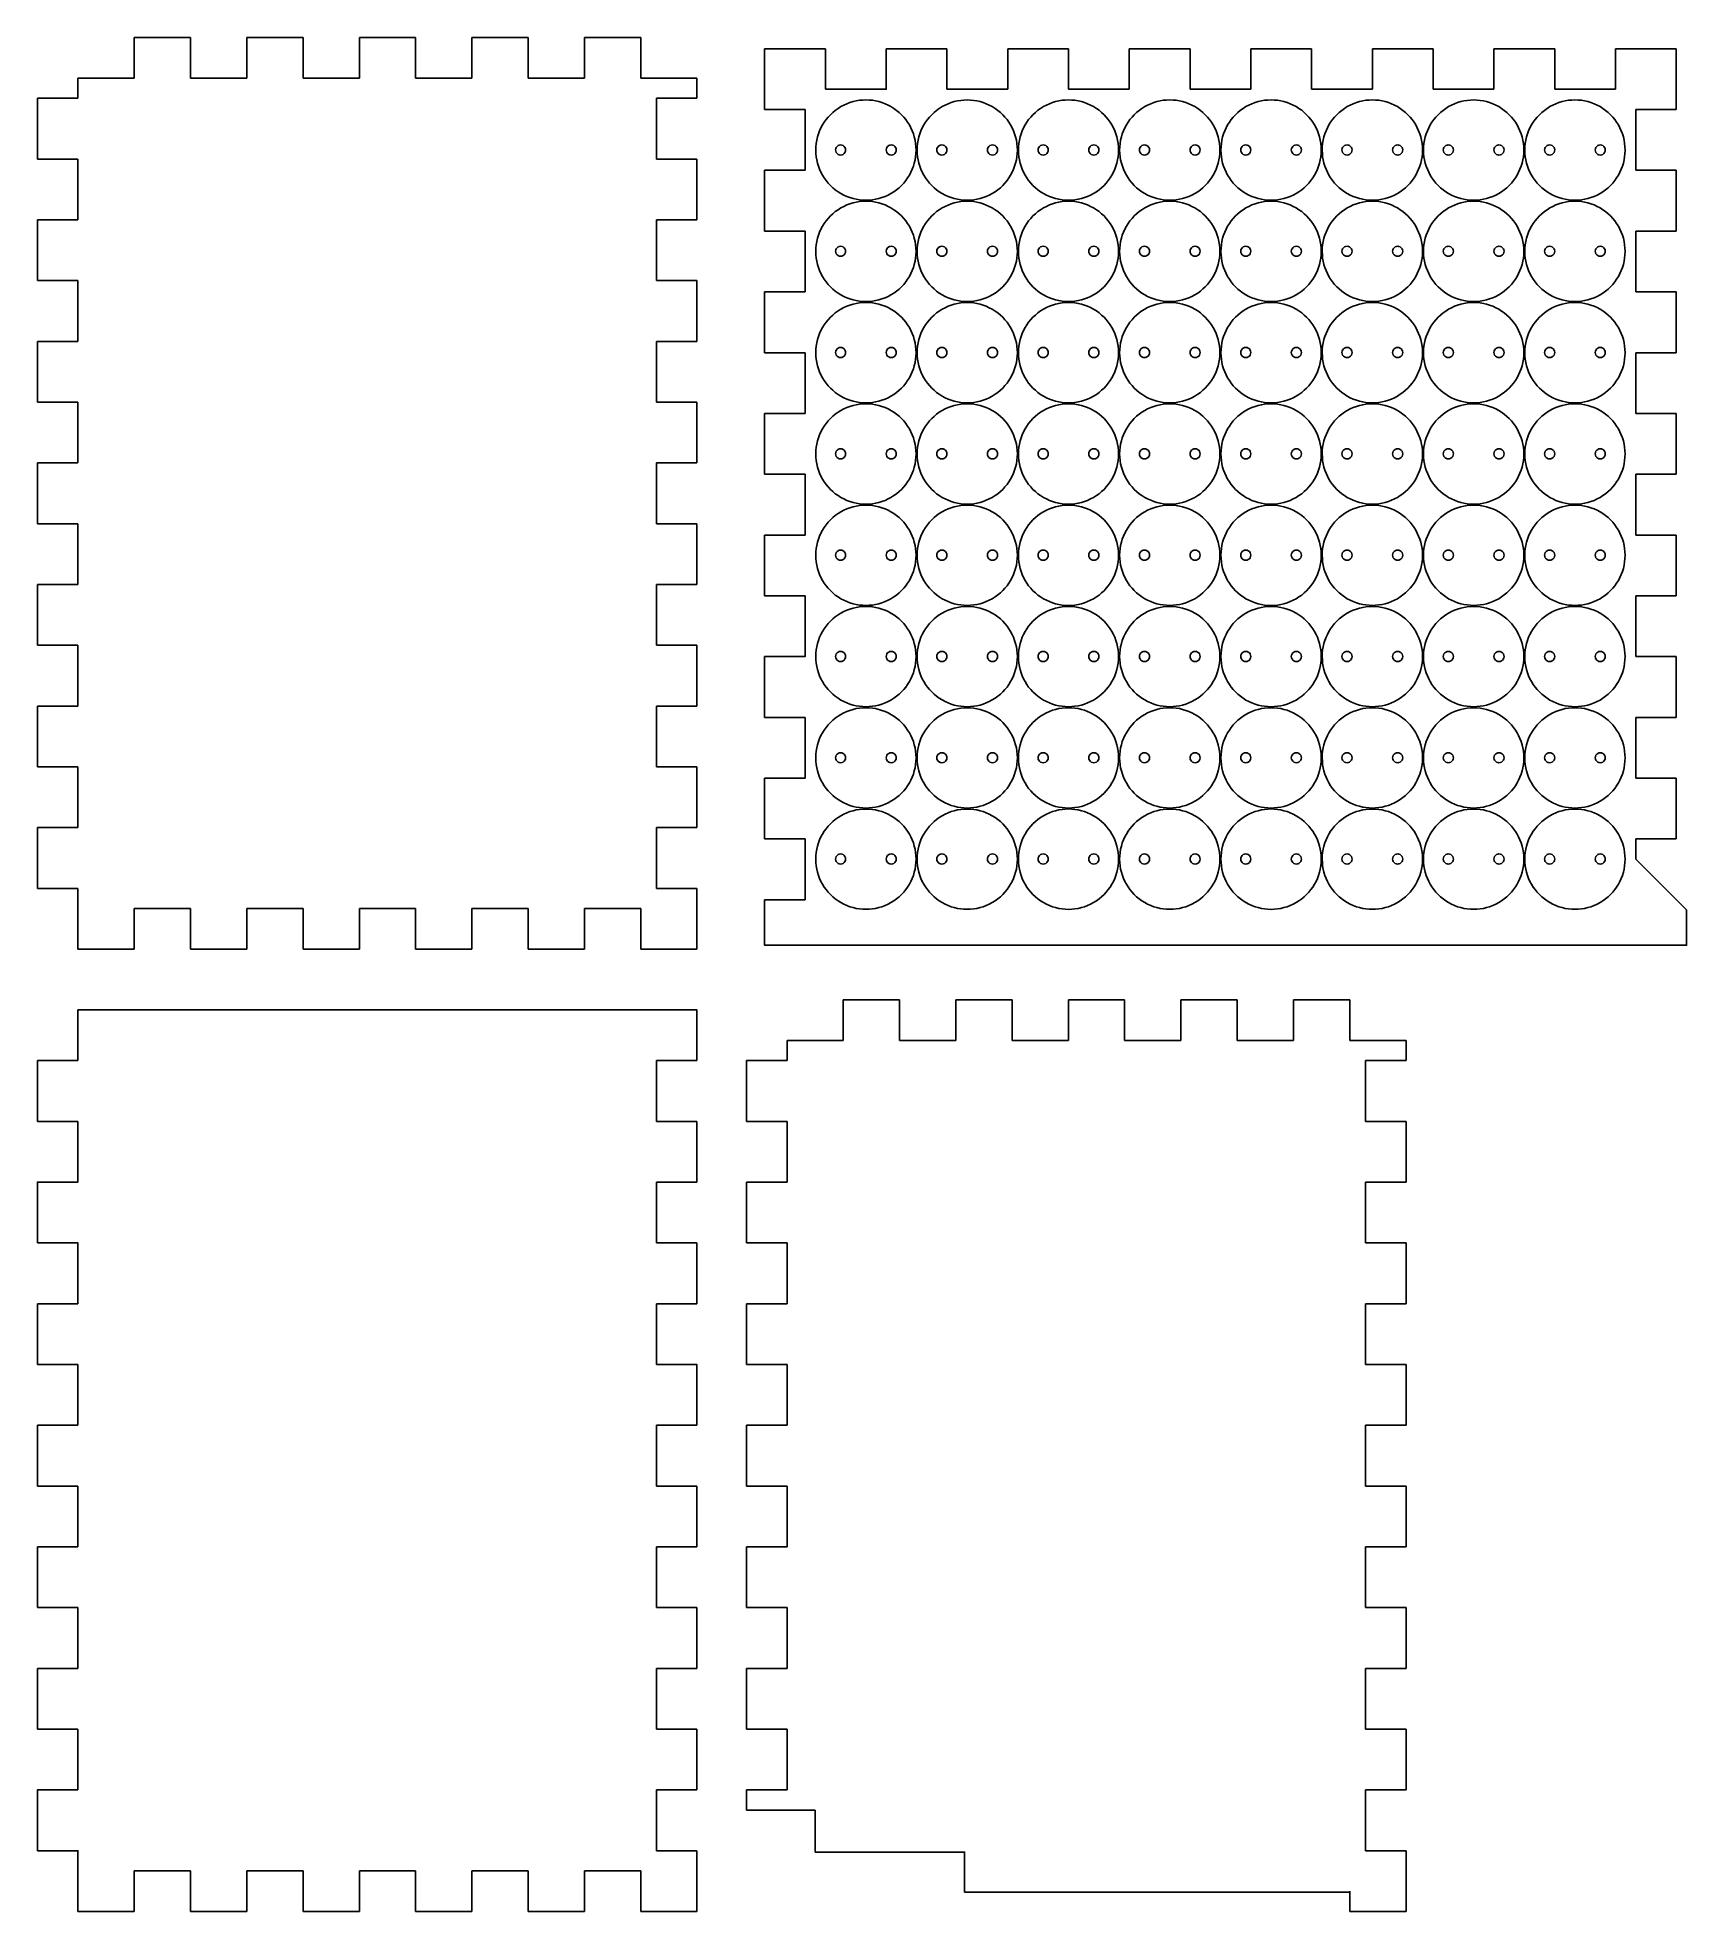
# Model space of a CAD drawing. Extents: x 0 to 163, y 0 to 185.
import ezdxf

# ---------------------------------------------------------------- set-up
doc = ezdxf.new("R2010")
doc.units = 0
doc.layers.add('Cut', color=7, linetype='CONTINUOUS')
doc.layers.add('Engrave', color=7, linetype='CONTINUOUS')

msp = doc.modelspace()

# ---------------------------------------------------------------- linework, layer by layer
at = {"layer": 'Cut', "color": 7}
for points in [[(9.568255, 181.01271), (9.568255, 185.01271)], [(9.568255, 185.01271), (15.123811, 185.01271)], [(15.123811, 185.01271), (15.123811, 181.01271)], [(20.679366, 181.01271), (20.679366, 185.01271)], [(20.679366, 185.01271), (26.234922, 185.01271)], [(26.234922, 185.01271), (26.234922, 181.01271)], [(31.790476, 185.01271), (37.346033, 185.01271)], [(31.790476, 181.01271), (31.790476, 185.01271)], [(37.346033, 185.01271), (37.346033, 181.01271)], [(42.901587, 185.01271), (48.457144, 185.01271)], [(42.901587, 181.01271), (42.901587, 185.01271)], [(48.457144, 185.01271), (48.457144, 181.01271)], [(54.012698, 181.01271), (54.012698, 185.01271)], [(54.012698, 185.01271), (59.568255, 185.01271)], [(59.568255, 185.01271), (59.568255, 181.01271)], [(71.80235, 183.898198), (71.80235, 177.898198)], [(71.80235, 183.898198), (77.80235, 183.898198)], [(77.80235, 179.898198), (83.80235, 179.898198), (83.80235, 183.898198)], [(77.80235, 183.898198), (77.80235, 179.898198)], [(83.80235, 183.898198), (89.80235, 183.898198)], [(89.80235, 183.898198), (89.80235, 179.898198)], [(95.802353, 183.898198), (101.802353, 183.898198)], [(95.802353, 179.898198), (95.802353, 183.898198)], [(101.802353, 183.898198), (101.802353, 179.898198)], [(107.802353, 179.898198), (107.802353, 183.898198)], [(107.802353, 183.898198), (113.802353, 183.898198)], [(113.802353, 183.898198), (113.802353, 179.898198)], [(119.802353, 183.898198), (125.802353, 183.898198)], [(119.802353, 179.898198), (119.802353, 183.898198)], [(125.802353, 183.898198), (125.802353, 179.898198)], [(131.802353, 179.898198), (131.802353, 183.898198)], [(131.802353, 183.898198), (137.802353, 183.898198)], [(137.802353, 183.898198), (137.802353, 179.898198)], [(143.802353, 179.898198), (143.802353, 183.898198)], [(143.802353, 183.898198), (149.802353, 183.898198)], [(149.802353, 183.898198), (149.802353, 179.898198)], [(161.802353, 183.898198), (155.802353, 183.898198)], [(155.802353, 179.898198), (155.802353, 183.898198)], [(161.802353, 177.898198), (161.802353, 183.898198)], [(4.0127, 181.01271), (9.568255, 181.01271)], [(4.0127, 179.01271), (4.0127, 181.01271)], [(15.123811, 181.01271), (20.679366, 181.01271)], [(26.234922, 181.01271), (31.790476, 181.01271)], [(37.346033, 181.01271), (42.901587, 181.01271)], [(48.457144, 181.01271), (54.012698, 181.01271)], [(59.568255, 181.01271), (65.123809, 181.01271)], [(65.123809, 181.01271), (65.123809, 180.01271)], [(65.123809, 179.01271), (65.123809, 180.01271)], [(89.80235, 179.898198), (95.802353, 179.898198)], [(101.802353, 179.898198), (107.802353, 179.898198)], [(113.802353, 179.898198), (119.802353, 179.898198)], [(125.802353, 179.898198), (131.802353, 179.898198)], [(137.802353, 179.898198), (143.802353, 179.898198)], [(149.802353, 179.898198), (155.802353, 179.898198)], [(0.0127, 179.01271), (4.0127, 179.01271)], [(0.0127, 173.01271), (0.0127, 179.01271)], [(61.123809, 173.01271), (61.123809, 179.01271)], [(61.123809, 179.01271), (65.123809, 179.01271)], [(71.80235, 177.898198), (75.80235, 177.898198)], [(75.80235, 177.898198), (75.80235, 171.898198)], [(157.802353, 171.898198), (157.802353, 177.898198)], [(157.802353, 177.898198), (161.802353, 177.898198)], [(4.0127, 173.01271), (0.0127, 173.01271)], [(4.0127, 167.01271), (4.0127, 173.01271)], [(65.123809, 173.01271), (61.123809, 173.01271)], [(65.123809, 167.01271), (65.123809, 173.01271)], [(75.80235, 171.898198), (71.80235, 171.898198)], [(71.80235, 171.898198), (71.80235, 165.898198)], [(161.802353, 171.898198), (157.802353, 171.898198)], [(161.802353, 165.898198), (161.802353, 171.898198)], [(0.0127, 167.01271), (4.0127, 167.01271)], [(0.0127, 161.012711), (0.0127, 167.01271)], [(61.123809, 167.01271), (65.123809, 167.01271)], [(61.123809, 161.012711), (61.123809, 167.01271)], [(71.80235, 165.898198), (75.80235, 165.898198)], [(75.80235, 165.898198), (75.80235, 159.898198)], [(157.802353, 165.898198), (161.802353, 165.898198)], [(157.802353, 159.898198), (157.802353, 165.898198)], [(4.0127, 161.012711), (0.0127, 161.012711)], [(4.0127, 155.012709), (4.0127, 161.012711)], [(65.123809, 161.012711), (61.123809, 161.012711)], [(65.123809, 155.012709), (65.123809, 161.012711)], [(71.80235, 159.898198), (71.80235, 153.898198)], [(75.80235, 159.898198), (71.80235, 159.898198)], [(161.802353, 153.898198), (161.802353, 159.898198), (157.802353, 159.898198)], [(0.0127, 155.012709), (4.0127, 155.012709)], [(0.0127, 149.012711), (0.0127, 155.012709)], [(61.123809, 149.012711), (61.123809, 155.012709)], [(61.123809, 155.012709), (65.123809, 155.012709)], [(75.80235, 153.898198), (75.80235, 147.898198), (71.80235, 147.898198)], [(71.80235, 153.898198), (75.80235, 153.898198)], [(157.802353, 147.898198), (157.802353, 153.898198)], [(157.802353, 153.898198), (161.802353, 153.898198)], [(4.0127, 149.012711), (0.0127, 149.012711)], [(4.0127, 143.01271), (4.0127, 149.012711)], [(65.123809, 149.012711), (61.123809, 149.012711)], [(65.123809, 143.01271), (65.123809, 149.012711)], [(71.80235, 147.898198), (71.80235, 141.898198)], [(161.802353, 147.898198), (157.802353, 147.898198)], [(161.802353, 141.898198), (161.802353, 147.898198)], [(0.0127, 143.01271), (4.0127, 143.01271)], [(0.0127, 137.012711), (0.0127, 143.01271)], [(61.123809, 137.012711), (61.123809, 143.01271), (65.123809, 143.01271)], [(71.80235, 141.898198), (75.80235, 141.898198)], [(75.80235, 141.898198), (75.80235, 135.898198)], [(157.802353, 135.898198), (157.802353, 141.898198)], [(157.802353, 141.898198), (161.802353, 141.898198)], [(4.0127, 137.012711), (0.0127, 137.012711)], [(4.0127, 131.01271), (4.0127, 137.012711)], [(65.123809, 137.012711), (61.123809, 137.012711)], [(65.123809, 131.01271), (65.123809, 137.012711)], [(75.80235, 135.898198), (71.80235, 135.898198)], [(71.80235, 135.898198), (71.80235, 129.898198)], [(161.802353, 135.898198), (157.802353, 135.898198)], [(161.802353, 129.898198), (161.802353, 135.898198)], [(0.0127, 131.01271), (4.0127, 131.01271)], [(0.0127, 125.012711), (0.0127, 131.01271)], [(61.123809, 125.012711), (61.123809, 131.01271)], [(61.123809, 131.01271), (65.123809, 131.01271)], [(75.80235, 129.898198), (75.80235, 123.898198), (71.80235, 123.898198)], [(71.80235, 129.898198), (75.80235, 129.898198)], [(157.802353, 129.898198), (161.802353, 129.898198)], [(157.802353, 123.898198), (157.802353, 129.898198)], [(4.0127, 125.012711), (0.0127, 125.012711)], [(4.0127, 119.01271), (4.0127, 125.012711)], [(65.123809, 125.012711), (61.123809, 125.012711)], [(65.123809, 119.01271), (65.123809, 125.012711)], [(71.80235, 123.898198), (71.80235, 117.898188)], [(161.802353, 123.898198), (157.802353, 123.898198)], [(161.802353, 117.898188), (161.802353, 123.898198)], [(0.0127, 119.01271), (4.0127, 119.01271)], [(0.0127, 113.012709), (0.0127, 119.01271)], [(61.123809, 113.012709), (61.123809, 119.01271)], [(61.123809, 119.01271), (65.123809, 119.01271)], [(71.80235, 117.898188), (75.80235, 117.898188)], [(75.80235, 117.898188), (75.80235, 111.898178)], [(157.802353, 111.898178), (157.802353, 117.898188)], [(157.802353, 117.898188), (161.802353, 117.898188)], [(4.0127, 113.012709), (0.0127, 113.012709)], [(4.0127, 107.01271), (4.0127, 113.012709)], [(65.123809, 113.012709), (61.123809, 113.012709)], [(65.123809, 107.01271), (65.123809, 113.012709)], [(71.80235, 111.898178), (71.80235, 105.898188)], [(75.80235, 111.898178), (71.80235, 111.898178)], [(161.802353, 111.898178), (157.802353, 111.898178)], [(161.802353, 105.898188), (161.802353, 111.898178)], [(0.0127, 107.01271), (4.0127, 107.01271)], [(0.0127, 101.012709), (0.0127, 107.01271)], [(61.123809, 101.012709), (61.123809, 107.01271)], [(61.123809, 107.01271), (65.123809, 107.01271)], [(71.80235, 105.898188), (75.80235, 105.898188)], [(75.80235, 105.898188), (75.80235, 99.898188)], [(157.802353, 105.898188), (161.802353, 105.898188)], [(157.802353, 105.898188), (157.802353, 103.898178), (162.818773, 98.881758)], [(4.0127, 101.012709), (0.0127, 101.012709)], [(4.0127, 95.01271), (4.0127, 101.012709)], [(65.123809, 101.012709), (61.123809, 101.012709)], [(65.123809, 100.012711), (65.123809, 101.012709)], [(65.123809, 95.01271), (65.123809, 100.012711)], [(9.568255, 99.01271), (15.123811, 99.01271)], [(9.568255, 95.01271), (9.568255, 99.01271)], [(15.123811, 99.01271), (15.123811, 95.01271)], [(20.679366, 95.01271), (20.679366, 99.01271)], [(20.679366, 99.01271), (26.234922, 99.01271)], [(26.234922, 99.01271), (26.234922, 95.01271)], [(31.790476, 95.01271), (31.790476, 99.01271)], [(31.790476, 99.01271), (37.346033, 99.01271)], [(37.346033, 99.01271), (37.346033, 95.01271)], [(42.901587, 99.01271), (48.457144, 99.01271)], [(42.901587, 95.01271), (42.901587, 99.01271)], [(48.457144, 99.01271), (48.457144, 95.01271)], [(54.012698, 95.01271), (54.012698, 99.01271)], [(54.012698, 99.01271), (59.568255, 99.01271)], [(59.568255, 99.01271), (59.568255, 95.01271)], [(71.80235, 99.898188), (71.80235, 95.398178), (162.818783, 95.398178), (162.818773, 98.881758)], [(71.80235, 99.898188), (75.80235, 99.898188)], [(4.0127, 95.01271), (9.568255, 95.01271)], [(15.123811, 95.01271), (20.679366, 95.01271)], [(26.234922, 95.01271), (31.790476, 95.01271)], [(37.346033, 95.01271), (42.901587, 95.01271)], [(48.457144, 95.01271), (54.012698, 95.01271)], [(59.568255, 95.01271), (65.123809, 95.01271)], [(4.0127, 84.012715), (4.0127, 89.012705)], [(65.123809, 84.012715), (65.123809, 89.012705), (4.0127, 89.012705)], [(79.568255, 90.012715), (85.123812, 90.012715)], [(79.568255, 86.012715), (79.568255, 90.012715)], [(85.123812, 90.012715), (85.123812, 86.012715)], [(90.679366, 90.012715), (96.234923, 90.012715)], [(90.679366, 86.012715), (90.679366, 90.012715)], [(96.234923, 90.012715), (96.234923, 86.012715)], [(101.790473, 86.012715), (101.790473, 90.012715)], [(101.790473, 90.012715), (107.346033, 90.012715)], [(107.346033, 90.012715), (107.346033, 86.012715)], [(112.901583, 90.012715), (118.457143, 90.012715)], [(112.901583, 86.012715), (112.901583, 90.012715)], [(118.457143, 90.012715), (118.457143, 86.012715)], [(124.012693, 86.012715), (124.012693, 90.012715)], [(124.012693, 90.012715), (129.568253, 90.012715)], [(129.568253, 90.012715), (129.568253, 86.012715)], [(74.012698, 84.012715), (74.012698, 86.012715)], [(74.012698, 86.012715), (79.568255, 86.012715)], [(85.123812, 86.012715), (90.679366, 86.012715)], [(96.234923, 86.012715), (101.790473, 86.012715)], [(107.346033, 86.012715), (112.901583, 86.012715)], [(118.457143, 86.012715), (124.012693, 86.012715)], [(129.568253, 86.012715), (135.123803, 86.012715)], [(135.123803, 86.012715), (135.123803, 85.012715)], [(0.0127, 84.012715), (4.0127, 84.012715)], [(0.0127, 78.012715), (0.0127, 84.012715)], [(61.123809, 84.012715), (65.123809, 84.012715)], [(61.123809, 78.012715), (61.123809, 84.012715)], [(70.012698, 78.012715), (70.012698, 84.012715)], [(70.012698, 84.012715), (74.012698, 84.012715)], [(131.123803, 78.012715), (131.123803, 84.012715)], [(131.123803, 84.012715), (135.123803, 84.012715)], [(135.123803, 84.012715), (135.123803, 85.012715)], [(4.0127, 78.012715), (0.0127, 78.012715)], [(4.0127, 72.012715), (4.0127, 78.012715)], [(65.123809, 78.012715), (61.123809, 78.012715)], [(65.123809, 72.012715), (65.123809, 78.012715)], [(74.012698, 78.012715), (70.012698, 78.012715)], [(74.012698, 72.012715), (74.012698, 78.012715)], [(135.123803, 78.012715), (131.123803, 78.012715)], [(135.123803, 72.012715), (135.123803, 78.012715)], [(0.0127, 66.012715), (0.0127, 72.012715), (4.0127, 72.012715)], [(61.123809, 72.012715), (65.123809, 72.012715)], [(61.123809, 66.012715), (61.123809, 72.012715)], [(70.012698, 72.012715), (74.012698, 72.012715)], [(70.012698, 66.012715), (70.012698, 72.012715)], [(131.123803, 72.012715), (135.123803, 72.012715)], [(131.123803, 66.012715), (131.123803, 72.012715)], [(4.0127, 60.012715), (4.0127, 66.012715), (0.0127, 66.012715)], [(65.123809, 66.012715), (61.123809, 66.012715)], [(65.123809, 60.012715), (65.123809, 66.012715)], [(74.012698, 66.012715), (70.012698, 66.012715)], [(74.012698, 60.012715), (74.012698, 66.012715)], [(135.123803, 66.012715), (131.123803, 66.012715)], [(135.123803, 60.012715), (135.123803, 66.012715)], [(0.0127, 60.012715), (4.0127, 60.012715)], [(0.0127, 54.012715), (0.0127, 60.012715)], [(61.123809, 54.012715), (61.123809, 60.012715)], [(61.123809, 60.012715), (65.123809, 60.012715)], [(70.012698, 54.012715), (70.012698, 60.012715)], [(70.012698, 60.012715), (74.012698, 60.012715)], [(131.123803, 54.012715), (131.123803, 60.012715)], [(131.123803, 60.012715), (135.123803, 60.012715)], [(4.0127, 54.012715), (0.0127, 54.012715)], [(4.0127, 48.012705), (4.0127, 54.012715)], [(65.123809, 48.012705), (65.123809, 54.012715), (61.123809, 54.012715)], [(74.012698, 54.012715), (70.012698, 54.012715)], [(74.012698, 48.012705), (74.012698, 54.012715)], [(135.123803, 54.012715), (131.123803, 54.012715)], [(135.123803, 48.012705), (135.123803, 54.012715)], [(0.0127, 48.012705), (4.0127, 48.012705)], [(0.0127, 42.012705), (0.0127, 48.012705)], [(61.123809, 42.012705), (61.123809, 48.012705)], [(61.123809, 48.012705), (65.123809, 48.012705)], [(70.012698, 48.012705), (74.012698, 48.012705)], [(70.012698, 42.012705), (70.012698, 48.012705)], [(131.123803, 48.012705), (135.123803, 48.012705)], [(131.123803, 42.012705), (131.123803, 48.012705)], [(4.0127, 42.012705), (0.0127, 42.012705)], [(4.0127, 36.012705), (4.0127, 42.012705)], [(65.123809, 42.012705), (61.123809, 42.012705)], [(65.123809, 36.012705), (65.123809, 42.012705)], [(74.012698, 42.012705), (70.012698, 42.012705)], [(70.012698, 36.012705), (74.012698, 36.012705), (74.012698, 42.012705)], [(135.123803, 42.012705), (131.123803, 42.012705)], [(135.123803, 36.012705), (135.123803, 42.012705)], [(0.0127, 36.012705), (4.0127, 36.012705)], [(0.0127, 30.012705), (0.0127, 36.012705)], [(61.123809, 36.012705), (65.123809, 36.012705)], [(61.123809, 30.012705), (61.123809, 36.012705)], [(70.012698, 30.012705), (70.012698, 36.012705)], [(131.123803, 36.012705), (135.123803, 36.012705)], [(131.123803, 30.012705), (131.123803, 36.012705)], [(4.0127, 30.012705), (0.0127, 30.012705)], [(4.0127, 24.012705), (4.0127, 30.012705)], [(65.123809, 30.012705), (61.123809, 30.012705)], [(65.123809, 24.012705), (65.123809, 30.012705)], [(74.012698, 30.012705), (70.012698, 30.012705)], [(74.012698, 24.012705), (74.012698, 30.012705)], [(135.123803, 30.012705), (131.123803, 30.012705)], [(135.123803, 24.012705), (135.123803, 30.012705)], [(0.0127, 24.012705), (4.0127, 24.012705)], [(0.0127, 18.012705), (0.0127, 24.012705)], [(61.123809, 24.012705), (65.123809, 24.012705)], [(61.123809, 18.012705), (61.123809, 24.012705)], [(70.012698, 24.012705), (74.012698, 24.012705)], [(70.012698, 18.012705), (70.012698, 24.012705)], [(131.123803, 18.012705), (131.123803, 24.012705)], [(131.123803, 24.012705), (135.123803, 24.012705)], [(4.0127, 18.012705), (0.0127, 18.012705)], [(4.0127, 12.012705), (4.0127, 18.012705)], [(65.123809, 18.012705), (61.123809, 18.012705)], [(65.123809, 12.012705), (65.123809, 18.012705)], [(74.012698, 18.012705), (70.012698, 18.012705)], [(74.012698, 12.012705), (74.012698, 18.012705)], [(135.123803, 18.012705), (131.123803, 18.012705)], [(135.123803, 12.012705), (135.123803, 18.012705)], [(0.0127, 6.012705), (0.0127, 12.012705), (4.0127, 12.012705)], [(61.123809, 12.012705), (65.123809, 12.012705)], [(61.123809, 6.012705), (61.123809, 12.012705)], [(70.012698, 12.012705), (74.012698, 12.012705)], [(70.012698, 12.012705), (70.012698, 10.012705)], [(131.123803, 6.012705), (131.123803, 12.012705)], [(131.123803, 12.012705), (135.123803, 12.012705)], [(70.012698, 10.012705), (76.790479, 10.012705)], [(76.790479, 5.872745), (76.790479, 10.012705)], [(4.0127, 0.012705), (4.0127, 6.012705), (0.0127, 6.012705)], [(65.123809, 6.012705), (61.123809, 6.012705)], [(65.123809, 5.012705), (65.123809, 6.012705)], [(76.790478, 5.872745), (91.54613, 5.872745), (91.54613, 1.930815), (129.646133, 1.930815)], [(135.123803, 6.012705), (131.123803, 6.012705)], [(135.123803, 0.012705), (135.123803, 5.012705), (135.123803, 6.012705)], [(9.568255, 4.012705), (15.123811, 4.012705)], [(9.568255, 0.012705), (9.568255, 4.012705)], [(15.123811, 4.012705), (15.123811, 0.012705)], [(20.679366, 0.012705), (20.679366, 4.012705)], [(20.679366, 4.012705), (26.234922, 4.012705)], [(26.234922, 4.012705), (26.234922, 0.012705)], [(31.790476, 0.012705), (31.790476, 4.012705)], [(31.790476, 4.012705), (37.346033, 4.012705)], [(37.346033, 4.012705), (37.346033, 0.012705)], [(42.901587, 4.012705), (48.457144, 4.012705)], [(42.901587, 0.012705), (42.901587, 4.012705)], [(48.457144, 4.012705), (48.457144, 0.012705)], [(54.012698, 4.012705), (59.568255, 4.012705), (59.568255, 0.012705)], [(54.012698, 0.012705), (54.012698, 4.012705)], [(65.123809, 0.012705), (65.123809, 5.012705)], [(129.568253, 0.012705), (129.568253, 2.012705)], [(4.0127, 0.012705), (9.568255, 0.012705)], [(15.123811, 0.012705), (20.679366, 0.012705)], [(26.234922, 0.012705), (31.790476, 0.012705)], [(37.346033, 0.012705), (42.901587, 0.012705)], [(48.457144, 0.012705), (54.012698, 0.012705)], [(59.568255, 0.012705), (65.123809, 0.012705)], [(129.568253, 0.012705), (135.123803, 0.012705)]]:
    msp.add_lwpolyline(points, dxfattribs=at)
for points in [[(79.80238, 173.909978)], [(84.80238, 173.909978)], [(89.80238, 173.909978)], [(94.802383, 173.909978)], [(99.802383, 173.909978)], [(104.802383, 173.909978)], [(109.802383, 173.909978)], [(114.802383, 173.909978)], [(119.802383, 173.909978)], [(124.802383, 173.909978)], [(129.802383, 173.909978)], [(134.802383, 173.909978)], [(139.802383, 173.909978)], [(144.802383, 173.909978)], [(149.802383, 173.909978)], [(154.802383, 173.909978)], [(79.80238, 163.909978)], [(84.80238, 163.909978)], [(89.80238, 163.909978)], [(94.802383, 163.909978)], [(99.802383, 163.909978)], [(104.802383, 163.909978)], [(109.802383, 163.909978)], [(114.802383, 163.909978)], [(119.802383, 163.909978)], [(124.802383, 163.909978)], [(129.802383, 163.909978)], [(134.802383, 163.909978)], [(139.802383, 163.909978)], [(144.802383, 163.909978)], [(149.802383, 163.909978)], [(154.802383, 163.909978)], [(79.80238, 153.909978)], [(84.80238, 153.909978)], [(89.80238, 153.909978)], [(94.802383, 153.909978)], [(99.802383, 153.909978)], [(104.802383, 153.909978)], [(109.802383, 153.909978)], [(114.802383, 153.909978)], [(119.802383, 153.909978)], [(124.802383, 153.909978)], [(129.802383, 153.909978)], [(134.802383, 153.909978)], [(139.802383, 153.909978)], [(144.802383, 153.909978)], [(149.802383, 153.909978)], [(154.802383, 153.909978)], [(79.80238, 143.909978)], [(84.80238, 143.909978)], [(89.80238, 143.909978)], [(94.802383, 143.909978)], [(99.802383, 143.909978)], [(104.802383, 143.909978)], [(109.802383, 143.909978)], [(114.802383, 143.909978)], [(119.802383, 143.909978)], [(124.802383, 143.909978)], [(129.802383, 143.909978)], [(134.802383, 143.909978)], [(139.802383, 143.909978)], [(144.802383, 143.909978)], [(149.802383, 143.909978)], [(154.802383, 143.909978)], [(79.80238, 133.909978)], [(84.80238, 133.909978)], [(89.80238, 133.909978)], [(94.802383, 133.909978)], [(99.802383, 133.909978)], [(104.802383, 133.909978)], [(109.802383, 133.909978)], [(114.802383, 133.909978)], [(119.802383, 133.909978)], [(124.802383, 133.909978)], [(129.802383, 133.909978)], [(134.802383, 133.909978)], [(139.802383, 133.909978)], [(144.802383, 133.909978)], [(149.802383, 133.909978)], [(154.802383, 133.909978)], [(79.80238, 123.909978)], [(84.80238, 123.909978)], [(89.80238, 123.909978)], [(94.802383, 123.909978)], [(99.802383, 123.909978)], [(104.802383, 123.909978)], [(109.802383, 123.909978)], [(114.802383, 123.909978)], [(119.802383, 123.909978)], [(124.802383, 123.909978)], [(129.802383, 123.909978)], [(134.802383, 123.909978)], [(139.802383, 123.909978)], [(144.802383, 123.909978)], [(149.802383, 123.909978)], [(154.802383, 123.909978)], [(79.80238, 113.909958)], [(84.80238, 113.909958)], [(89.80238, 113.909958)], [(94.802383, 113.909958)], [(99.802383, 113.909958)], [(104.802383, 113.909958)], [(109.802383, 113.909958)], [(114.802383, 113.909958)], [(119.802383, 113.909958)], [(124.802383, 113.909958)], [(129.802383, 113.909958)], [(134.802383, 113.909958)], [(139.802383, 113.909958)], [(144.802383, 113.909958)], [(149.802383, 113.909958)], [(154.802383, 113.909958)], [(79.80238, 103.909958)], [(84.80238, 103.909958)], [(89.80238, 103.909958)], [(94.802383, 103.909958)], [(99.802383, 103.909958)], [(104.802383, 103.909958)], [(109.802383, 103.909958)], [(114.802383, 103.909958)], [(119.802383, 103.909958)], [(124.802383, 103.909958)], [(129.802383, 103.909958)], [(134.802383, 103.909958)], [(139.802383, 103.909958)], [(144.802383, 103.909958)], [(149.802383, 103.909958)], [(154.802383, 103.909958)]]:
    msp.add_lwpolyline(points, close=True, dxfattribs=at)
for points in [[(79.05231, 174.343195), (78.897573, 174.253824), (78.802293, 174.088669), (78.80238, 173.909978)], [(78.80238, 173.909978), (78.802293, 173.731287), (78.897573, 173.566132), (79.05231, 173.476761)], [(79.552451, 174.343195), (79.397715, 174.432565), (79.207046, 174.432565), (79.05231, 174.343195)], [(79.80238, 173.909978), (79.802468, 174.088669), (79.707188, 174.253824), (79.552451, 174.343195)], [(79.552451, 173.476761), (79.707188, 173.566132), (79.802468, 173.731287), (79.80238, 173.909978)], [(84.05231, 174.343195), (83.897573, 174.253824), (83.802293, 174.088669), (83.80238, 173.909978)], [(83.80238, 173.909978), (83.802293, 173.731287), (83.897573, 173.566132), (84.05231, 173.476761)], [(84.552451, 174.343195), (84.397715, 174.432565), (84.207046, 174.432565), (84.05231, 174.343195)], [(84.80238, 173.909978), (84.802468, 174.088669), (84.707188, 174.253824), (84.552451, 174.343195)], [(84.552451, 173.476761), (84.707188, 173.566132), (84.802468, 173.731287), (84.80238, 173.909978)], [(89.05231, 174.343195), (88.897573, 174.253824), (88.802293, 174.088669), (88.80238, 173.909978)], [(88.80238, 173.909978), (88.802293, 173.731287), (88.897573, 173.566132), (89.05231, 173.476761)], [(89.552451, 174.343195), (89.397715, 174.432565), (89.207046, 174.432565), (89.05231, 174.343195)], [(89.80238, 173.909978), (89.802468, 174.088669), (89.707188, 174.253824), (89.552451, 174.343195)], [(89.552451, 173.476761), (89.707188, 173.566132), (89.802468, 173.731287), (89.80238, 173.909978)], [(94.05222, 174.343462), (93.897436, 174.25402), (93.802181, 174.088745), (93.802383, 173.909978)], [(93.802383, 173.909978), (93.802181, 173.73121), (93.897436, 173.565936), (94.05222, 173.476493)], [(94.552547, 174.343462), (94.397763, 174.432904), (94.207004, 174.432904), (94.05222, 174.343462)], [(94.802383, 173.909978), (94.802586, 174.088745), (94.70733, 174.25402), (94.552547, 174.343462)], [(94.552547, 173.476493), (94.70733, 173.565936), (94.802586, 173.73121), (94.802383, 173.909978)], [(99.052313, 174.343195), (98.897576, 174.253824), (98.802296, 174.088669), (98.802383, 173.909978)], [(98.802383, 173.909978), (98.802296, 173.731287), (98.897576, 173.566132), (99.052313, 173.476761)], [(99.552454, 174.343195), (99.397718, 174.432565), (99.207049, 174.432565), (99.052313, 174.343195)], [(99.802383, 173.909978), (99.802471, 174.088669), (99.707191, 174.253824), (99.552454, 174.343195)], [(99.552454, 173.476761), (99.707191, 173.566132), (99.802471, 173.731287), (99.802383, 173.909978)], [(104.05222, 174.343462), (103.897436, 174.25402), (103.802181, 174.088745), (103.802383, 173.909978)], [(103.802383, 173.909978), (103.802181, 173.73121), (103.897436, 173.565936), (104.05222, 173.476493)], [(104.552547, 174.343462), (104.397763, 174.432904), (104.207004, 174.432904), (104.05222, 174.343462)], [(104.802383, 173.909978), (104.802586, 174.088745), (104.70733, 174.25402), (104.552547, 174.343462)], [(104.552547, 173.476493), (104.70733, 173.565936), (104.802586, 173.73121), (104.802383, 173.909978)], [(109.052179, 174.34358), (108.897375, 174.254106), (108.802131, 174.088779), (108.802383, 173.909978)], [(108.802383, 173.909978), (108.802131, 173.731176), (108.897375, 173.565849), (109.052179, 173.476375)], [(109.552588, 174.34358), (109.397783, 174.433054), (109.206983, 174.433054), (109.052179, 174.34358)], [(109.802383, 173.909978), (109.802636, 174.088779), (109.707392, 174.254106), (109.552588, 174.34358)], [(109.552588, 173.476375), (109.707392, 173.565849), (109.802636, 173.731176), (109.802383, 173.909978)], [(114.05222, 174.343462), (113.897436, 174.25402), (113.802181, 174.088745), (113.802383, 173.909978)], [(113.802383, 173.909978), (113.802181, 173.73121), (113.897436, 173.565936), (114.05222, 173.476493)], [(114.552547, 174.343462), (114.397763, 174.432904), (114.207004, 174.432904), (114.05222, 174.343462)], [(114.802383, 173.909978), (114.802586, 174.088745), (114.70733, 174.25402), (114.552547, 174.343462)], [(114.552547, 173.476493), (114.70733, 173.565936), (114.802586, 173.73121), (114.802383, 173.909978)], [(119.052179, 174.34358), (118.897375, 174.254106), (118.802131, 174.088779), (118.802383, 173.909978)], [(118.802383, 173.909978), (118.802131, 173.731176), (118.897375, 173.565849), (119.052179, 173.476375)], [(119.552588, 174.34358), (119.397783, 174.433054), (119.206983, 174.433054), (119.052179, 174.34358)], [(119.802383, 173.909978), (119.802636, 174.088779), (119.707392, 174.254106), (119.552588, 174.34358)], [(119.552588, 173.476375), (119.707392, 173.565849), (119.802636, 173.731176), (119.802383, 173.909978)], [(124.052313, 174.343195), (123.897576, 174.253824), (123.802296, 174.088669), (123.802383, 173.909978)], [(123.802383, 173.909978), (123.802296, 173.731287), (123.897576, 173.566132), (124.052313, 173.476761)], [(124.552454, 174.343195), (124.397718, 174.432565), (124.207049, 174.432565), (124.052313, 174.343195)], [(124.802383, 173.909978), (124.802471, 174.088669), (124.707191, 174.253824), (124.552454, 174.343195)], [(124.552454, 173.476761), (124.707191, 173.566132), (124.802471, 173.731287), (124.802383, 173.909978)], [(129.052179, 174.34358), (128.897375, 174.254106), (128.802131, 174.088779), (128.802383, 173.909978)], [(128.802383, 173.909978), (128.802131, 173.731176), (128.897375, 173.565849), (129.052179, 173.476375)], [(129.552588, 174.34358), (129.397783, 174.433054), (129.206983, 174.433054), (129.052179, 174.34358)], [(129.802383, 173.909978), (129.802636, 174.088779), (129.707392, 174.254106), (129.552588, 174.34358)], [(129.552588, 173.476375), (129.707392, 173.565849), (129.802636, 173.731176), (129.802383, 173.909978)], [(134.052179, 174.34358), (133.897375, 174.254106), (133.802131, 174.088779), (133.802383, 173.909978)], [(133.802383, 173.909978), (133.802131, 173.731176), (133.897375, 173.565849), (134.052179, 173.476375)], [(134.552588, 174.34358), (134.397783, 174.433054), (134.206983, 174.433054), (134.052179, 174.34358)], [(134.802383, 173.909978), (134.802636, 174.088779), (134.707392, 174.254106), (134.552588, 174.34358)], [(134.552588, 173.476375), (134.707392, 173.565849), (134.802636, 173.731176), (134.802383, 173.909978)], [(139.052179, 174.34358), (138.897375, 174.254106), (138.802131, 174.088779), (138.802383, 173.909978)], [(138.802383, 173.909978), (138.802131, 173.731176), (138.897375, 173.565849), (139.052179, 173.476375)], [(139.552588, 174.34358), (139.397783, 174.433054), (139.206983, 174.433054), (139.052179, 174.34358)], [(139.802383, 173.909978), (139.802636, 174.088779), (139.707392, 174.254106), (139.552588, 174.34358)], [(139.552588, 173.476375), (139.707392, 173.565849), (139.802636, 173.731176), (139.802383, 173.909978)], [(144.052313, 174.343195), (143.897576, 174.253824), (143.802296, 174.088669), (143.802383, 173.909978)], [(143.802383, 173.909978), (143.802296, 173.731287), (143.897576, 173.566132), (144.052313, 173.476761)], [(144.552454, 174.343195), (144.397718, 174.432565), (144.207049, 174.432565), (144.052313, 174.343195)], [(144.802383, 173.909978), (144.802471, 174.088669), (144.707191, 174.253824), (144.552454, 174.343195)], [(144.552454, 173.476761), (144.707191, 173.566132), (144.802471, 173.731287), (144.802383, 173.909978)], [(149.05222, 174.343462), (148.897436, 174.25402), (148.802181, 174.088745), (148.802383, 173.909978)], [(148.802383, 173.909978), (148.802181, 173.73121), (148.897436, 173.565936), (149.05222, 173.476493)], [(149.552547, 174.343462), (149.397763, 174.432904), (149.207004, 174.432904), (149.05222, 174.343462)], [(149.802383, 173.909978), (149.802586, 174.088745), (149.70733, 174.25402), (149.552547, 174.343462)], [(149.552547, 173.476493), (149.70733, 173.565936), (149.802586, 173.73121), (149.802383, 173.909978)], [(154.052179, 174.34358), (153.897375, 174.254106), (153.802131, 174.088779), (153.802383, 173.909978)], [(153.802383, 173.909978), (153.802131, 173.731176), (153.897375, 173.565849), (154.052179, 173.476375)], [(154.552588, 174.34358), (154.397783, 174.433054), (154.206983, 174.433054), (154.052179, 174.34358)], [(154.802383, 173.909978), (154.802636, 174.088779), (154.707392, 174.254106), (154.552588, 174.34358)], [(154.552588, 173.476375), (154.707392, 173.565849), (154.802636, 173.731176), (154.802383, 173.909978)], [(79.05231, 173.476761), (79.207046, 173.38739), (79.397715, 173.38739), (79.552451, 173.476761)], [(84.05231, 173.476761), (84.207046, 173.38739), (84.397715, 173.38739), (84.552451, 173.476761)], [(89.05231, 173.476761), (89.207046, 173.38739), (89.397715, 173.38739), (89.552451, 173.476761)], [(94.05222, 173.476493), (94.207004, 173.387051), (94.397763, 173.387051), (94.552547, 173.476493)], [(99.052313, 173.476761), (99.207049, 173.38739), (99.397718, 173.38739), (99.552454, 173.476761)], [(104.05222, 173.476493), (104.207004, 173.387051), (104.397763, 173.387051), (104.552547, 173.476493)], [(109.052179, 173.476375), (109.206983, 173.386902), (109.397783, 173.386902), (109.552588, 173.476375)], [(114.05222, 173.476493), (114.207004, 173.387051), (114.397763, 173.387051), (114.552547, 173.476493)], [(119.052179, 173.476375), (119.206983, 173.386902), (119.397783, 173.386902), (119.552588, 173.476375)], [(124.052313, 173.476761), (124.207049, 173.38739), (124.397718, 173.38739), (124.552454, 173.476761)], [(129.052179, 173.476375), (129.206983, 173.386902), (129.397783, 173.386902), (129.552588, 173.476375)], [(134.052179, 173.476375), (134.206983, 173.386902), (134.397783, 173.386902), (134.552588, 173.476375)], [(139.052179, 173.476375), (139.206983, 173.386902), (139.397783, 173.386902), (139.552588, 173.476375)], [(144.052313, 173.476761), (144.207049, 173.38739), (144.397718, 173.38739), (144.552454, 173.476761)], [(149.05222, 173.476493), (149.207004, 173.387051), (149.397763, 173.387051), (149.552547, 173.476493)], [(154.052179, 173.476375), (154.206983, 173.386902), (154.397783, 173.386902), (154.552588, 173.476375)], [(79.05231, 164.343195), (78.897573, 164.253824), (78.802293, 164.088669), (78.80238, 163.909978)], [(78.80238, 163.909978), (78.802293, 163.731287), (78.897573, 163.566132), (79.05231, 163.476761)], [(79.552451, 164.343195), (79.397715, 164.432565), (79.207046, 164.432565), (79.05231, 164.343195)], [(79.05231, 163.476761), (79.207046, 163.38739), (79.397715, 163.38739), (79.552451, 163.476761)], [(79.80238, 163.909978), (79.802468, 164.088669), (79.707188, 164.253824), (79.552451, 164.343195)], [(79.552451, 163.476761), (79.707188, 163.566132), (79.802468, 163.731287), (79.80238, 163.909978)], [(84.05231, 164.343195), (83.897573, 164.253824), (83.802293, 164.088669), (83.80238, 163.909978)], [(83.80238, 163.909978), (83.802293, 163.731287), (83.897573, 163.566132), (84.05231, 163.476761)], [(84.552451, 164.343195), (84.397715, 164.432565), (84.207046, 164.432565), (84.05231, 164.343195)], [(84.05231, 163.476761), (84.207046, 163.38739), (84.397715, 163.38739), (84.552451, 163.476761)], [(84.80238, 163.909978), (84.802468, 164.088669), (84.707188, 164.253824), (84.552451, 164.343195)], [(84.552451, 163.476761), (84.707188, 163.566132), (84.802468, 163.731287), (84.80238, 163.909978)], [(89.05231, 164.343195), (88.897573, 164.253824), (88.802293, 164.088669), (88.80238, 163.909978)], [(88.80238, 163.909978), (88.802293, 163.731287), (88.897573, 163.566132), (89.05231, 163.476761)], [(89.552451, 164.343195), (89.397715, 164.432565), (89.207046, 164.432565), (89.05231, 164.343195)], [(89.05231, 163.476761), (89.207046, 163.38739), (89.397715, 163.38739), (89.552451, 163.476761)], [(89.80238, 163.909978), (89.802468, 164.088669), (89.707188, 164.253824), (89.552451, 164.343195)], [(89.552451, 163.476761), (89.707188, 163.566132), (89.802468, 163.731287), (89.80238, 163.909978)], [(94.05222, 164.343462), (93.897436, 164.25402), (93.802181, 164.088745), (93.802383, 163.909978)], [(93.802383, 163.909978), (93.802181, 163.73121), (93.897436, 163.565936), (94.05222, 163.476493)], [(94.552547, 164.343462), (94.397763, 164.432904), (94.207004, 164.432904), (94.05222, 164.343462)], [(94.05222, 163.476493), (94.207004, 163.387051), (94.397763, 163.387051), (94.552547, 163.476493)], [(94.802383, 163.909978), (94.802586, 164.088745), (94.70733, 164.25402), (94.552547, 164.343462)], [(94.552547, 163.476493), (94.70733, 163.565936), (94.802586, 163.73121), (94.802383, 163.909978)], [(99.052313, 164.343195), (98.897576, 164.253824), (98.802296, 164.088669), (98.802383, 163.909978)], [(98.802383, 163.909978), (98.802296, 163.731287), (98.897576, 163.566132), (99.052313, 163.476761)], [(99.552454, 164.343195), (99.397718, 164.432565), (99.207049, 164.432565), (99.052313, 164.343195)], [(99.052313, 163.476761), (99.207049, 163.38739), (99.397718, 163.38739), (99.552454, 163.476761)], [(99.802383, 163.909978), (99.802471, 164.088669), (99.707191, 164.253824), (99.552454, 164.343195)], [(99.552454, 163.476761), (99.707191, 163.566132), (99.802471, 163.731287), (99.802383, 163.909978)], [(104.05222, 164.343462), (103.897436, 164.25402), (103.802181, 164.088745), (103.802383, 163.909978)], [(103.802383, 163.909978), (103.802181, 163.73121), (103.897436, 163.565936), (104.05222, 163.476493)], [(104.552547, 164.343462), (104.397763, 164.432904), (104.207004, 164.432904), (104.05222, 164.343462)], [(104.05222, 163.476493), (104.207004, 163.387051), (104.397763, 163.387051), (104.552547, 163.476493)], [(104.802383, 163.909978), (104.802586, 164.088745), (104.70733, 164.25402), (104.552547, 164.343462)], [(104.552547, 163.476493), (104.70733, 163.565936), (104.802586, 163.73121), (104.802383, 163.909978)], [(109.052179, 164.34358), (108.897375, 164.254106), (108.802131, 164.088779), (108.802383, 163.909978)], [(108.802383, 163.909978), (108.802131, 163.731176), (108.897375, 163.565849), (109.052179, 163.476375)], [(109.552588, 164.34358), (109.397783, 164.433054), (109.206983, 164.433054), (109.052179, 164.34358)], [(109.052179, 163.476375), (109.206983, 163.386902), (109.397783, 163.386902), (109.552588, 163.476375)], [(109.802383, 163.909978), (109.802636, 164.088779), (109.707392, 164.254106), (109.552588, 164.34358)], [(109.552588, 163.476375), (109.707392, 163.565849), (109.802636, 163.731176), (109.802383, 163.909978)], [(114.05222, 164.343462), (113.897436, 164.25402), (113.802181, 164.088745), (113.802383, 163.909978)], [(113.802383, 163.909978), (113.802181, 163.73121), (113.897436, 163.565936), (114.05222, 163.476493)], [(114.552547, 164.343462), (114.397763, 164.432904), (114.207004, 164.432904), (114.05222, 164.343462)], [(114.05222, 163.476493), (114.207004, 163.387051), (114.397763, 163.387051), (114.552547, 163.476493)], [(114.802383, 163.909978), (114.802586, 164.088745), (114.70733, 164.25402), (114.552547, 164.343462)], [(114.552547, 163.476493), (114.70733, 163.565936), (114.802586, 163.73121), (114.802383, 163.909978)], [(119.052179, 164.34358), (118.897375, 164.254106), (118.802131, 164.088779), (118.802383, 163.909978)], [(118.802383, 163.909978), (118.802131, 163.731176), (118.897375, 163.565849), (119.052179, 163.476375)], [(119.552588, 164.34358), (119.397783, 164.433054), (119.206983, 164.433054), (119.052179, 164.34358)], [(119.052179, 163.476375), (119.206983, 163.386902), (119.397783, 163.386902), (119.552588, 163.476375)], [(119.802383, 163.909978), (119.802636, 164.088779), (119.707392, 164.254106), (119.552588, 164.34358)], [(119.552588, 163.476375), (119.707392, 163.565849), (119.802636, 163.731176), (119.802383, 163.909978)], [(124.052313, 164.343195), (123.897576, 164.253824), (123.802296, 164.088669), (123.802383, 163.909978)], [(123.802383, 163.909978), (123.802296, 163.731287), (123.897576, 163.566132), (124.052313, 163.476761)], [(124.552454, 164.343195), (124.397718, 164.432565), (124.207049, 164.432565), (124.052313, 164.343195)], [(124.052313, 163.476761), (124.207049, 163.38739), (124.397718, 163.38739), (124.552454, 163.476761)], [(124.802383, 163.909978), (124.802471, 164.088669), (124.707191, 164.253824), (124.552454, 164.343195)], [(124.552454, 163.476761), (124.707191, 163.566132), (124.802471, 163.731287), (124.802383, 163.909978)], [(129.052179, 164.34358), (128.897375, 164.254106), (128.802131, 164.088779), (128.802383, 163.909978)], [(128.802383, 163.909978), (128.802131, 163.731176), (128.897375, 163.565849), (129.052179, 163.476375)], [(129.552588, 164.34358), (129.397783, 164.433054), (129.206983, 164.433054), (129.052179, 164.34358)], [(129.052179, 163.476375), (129.206983, 163.386902), (129.397783, 163.386902), (129.552588, 163.476375)], [(129.802383, 163.909978), (129.802636, 164.088779), (129.707392, 164.254106), (129.552588, 164.34358)], [(129.552588, 163.476375), (129.707392, 163.565849), (129.802636, 163.731176), (129.802383, 163.909978)], [(134.052179, 164.34358), (133.897375, 164.254106), (133.802131, 164.088779), (133.802383, 163.909978)], [(133.802383, 163.909978), (133.802131, 163.731176), (133.897375, 163.565849), (134.052179, 163.476375)], [(134.552588, 164.34358), (134.397783, 164.433054), (134.206983, 164.433054), (134.052179, 164.34358)], [(134.052179, 163.476375), (134.206983, 163.386902), (134.397783, 163.386902), (134.552588, 163.476375)], [(134.802383, 163.909978), (134.802636, 164.088779), (134.707392, 164.254106), (134.552588, 164.34358)], [(134.552588, 163.476375), (134.707392, 163.565849), (134.802636, 163.731176), (134.802383, 163.909978)], [(139.052179, 164.34358), (138.897375, 164.254106), (138.802131, 164.088779), (138.802383, 163.909978)], [(138.802383, 163.909978), (138.802131, 163.731176), (138.897375, 163.565849), (139.052179, 163.476375)], [(139.552588, 164.34358), (139.397783, 164.433054), (139.206983, 164.433054), (139.052179, 164.34358)], [(139.052179, 163.476375), (139.206983, 163.386902), (139.397783, 163.386902), (139.552588, 163.476375)], [(139.802383, 163.909978), (139.802636, 164.088779), (139.707392, 164.254106), (139.552588, 164.34358)], [(139.552588, 163.476375), (139.707392, 163.565849), (139.802636, 163.731176), (139.802383, 163.909978)], [(144.052313, 164.343195), (143.897576, 164.253824), (143.802296, 164.088669), (143.802383, 163.909978)], [(143.802383, 163.909978), (143.802296, 163.731287), (143.897576, 163.566132), (144.052313, 163.476761)], [(144.552454, 164.343195), (144.397718, 164.432565), (144.207049, 164.432565), (144.052313, 164.343195)], [(144.052313, 163.476761), (144.207049, 163.38739), (144.397718, 163.38739), (144.552454, 163.476761)], [(144.802383, 163.909978), (144.802471, 164.088669), (144.707191, 164.253824), (144.552454, 164.343195)], [(144.552454, 163.476761), (144.707191, 163.566132), (144.802471, 163.731287), (144.802383, 163.909978)], [(149.05222, 164.343462), (148.897436, 164.25402), (148.802181, 164.088745), (148.802383, 163.909978)], [(148.802383, 163.909978), (148.802181, 163.73121), (148.897436, 163.565936), (149.05222, 163.476493)], [(149.552547, 164.343462), (149.397763, 164.432904), (149.207004, 164.432904), (149.05222, 164.343462)], [(149.05222, 163.476493), (149.207004, 163.387051), (149.397763, 163.387051), (149.552547, 163.476493)], [(149.802383, 163.909978), (149.802586, 164.088745), (149.70733, 164.25402), (149.552547, 164.343462)], [(149.552547, 163.476493), (149.70733, 163.565936), (149.802586, 163.73121), (149.802383, 163.909978)], [(154.052179, 164.34358), (153.897375, 164.254106), (153.802131, 164.088779), (153.802383, 163.909978)], [(153.802383, 163.909978), (153.802131, 163.731176), (153.897375, 163.565849), (154.052179, 163.476375)], [(154.552588, 164.34358), (154.397783, 164.433054), (154.206983, 164.433054), (154.052179, 164.34358)], [(154.052179, 163.476375), (154.206983, 163.386902), (154.397783, 163.386902), (154.552588, 163.476375)], [(154.802383, 163.909978), (154.802636, 164.088779), (154.707392, 164.254106), (154.552588, 164.34358)], [(154.552588, 163.476375), (154.707392, 163.565849), (154.802636, 163.731176), (154.802383, 163.909978)], [(79.05231, 154.343195), (78.897573, 154.253824), (78.802293, 154.088669), (78.80238, 153.909978)], [(78.80238, 153.909978), (78.802293, 153.731287), (78.897573, 153.566132), (79.05231, 153.476761)], [(79.552451, 154.343195), (79.397715, 154.432565), (79.207046, 154.432565), (79.05231, 154.343195)], [(79.80238, 153.909978), (79.802468, 154.088669), (79.707188, 154.253824), (79.552451, 154.343195)], [(79.552451, 153.476761), (79.707188, 153.566132), (79.802468, 153.731287), (79.80238, 153.909978)], [(84.05231, 154.343195), (83.897573, 154.253824), (83.802293, 154.088669), (83.80238, 153.909978)], [(83.80238, 153.909978), (83.802293, 153.731287), (83.897573, 153.566132), (84.05231, 153.476761)], [(84.552451, 154.343195), (84.397715, 154.432565), (84.207046, 154.432565), (84.05231, 154.343195)], [(84.80238, 153.909978), (84.802468, 154.088669), (84.707188, 154.253824), (84.552451, 154.343195)], [(84.552451, 153.476761), (84.707188, 153.566132), (84.802468, 153.731287), (84.80238, 153.909978)], [(89.05231, 154.343195), (88.897573, 154.253824), (88.802293, 154.088669), (88.80238, 153.909978)], [(88.80238, 153.909978), (88.802293, 153.731287), (88.897573, 153.566132), (89.05231, 153.476761)], [(89.552451, 154.343195), (89.397715, 154.432565), (89.207046, 154.432565), (89.05231, 154.343195)], [(89.80238, 153.909978), (89.802468, 154.088669), (89.707188, 154.253824), (89.552451, 154.343195)], [(89.552451, 153.476761), (89.707188, 153.566132), (89.802468, 153.731287), (89.80238, 153.909978)], [(94.05222, 154.343462), (93.897436, 154.25402), (93.802181, 154.088745), (93.802383, 153.909978)], [(93.802383, 153.909978), (93.802181, 153.73121), (93.897436, 153.565936), (94.05222, 153.476493)], [(94.552547, 154.343462), (94.397763, 154.432904), (94.207004, 154.432904), (94.05222, 154.343462)], [(94.802383, 153.909978), (94.802586, 154.088745), (94.70733, 154.25402), (94.552547, 154.343462)], [(94.552547, 153.476493), (94.70733, 153.565936), (94.802586, 153.73121), (94.802383, 153.909978)], [(99.052313, 154.343195), (98.897576, 154.253824), (98.802296, 154.088669), (98.802383, 153.909978)], [(98.802383, 153.909978), (98.802296, 153.731287), (98.897576, 153.566132), (99.052313, 153.476761)], [(99.552454, 154.343195), (99.397718, 154.432565), (99.207049, 154.432565), (99.052313, 154.343195)], [(99.802383, 153.909978), (99.802471, 154.088669), (99.707191, 154.253824), (99.552454, 154.343195)], [(99.552454, 153.476761), (99.707191, 153.566132), (99.802471, 153.731287), (99.802383, 153.909978)], [(104.05222, 154.343462), (103.897436, 154.25402), (103.802181, 154.088745), (103.802383, 153.909978)], [(103.802383, 153.909978), (103.802181, 153.73121), (103.897436, 153.565936), (104.05222, 153.476493)], [(104.552547, 154.343462), (104.397763, 154.432904), (104.207004, 154.432904), (104.05222, 154.343462)], [(104.802383, 153.909978), (104.802586, 154.088745), (104.70733, 154.25402), (104.552547, 154.343462)], [(104.552547, 153.476493), (104.70733, 153.565936), (104.802586, 153.73121), (104.802383, 153.909978)], [(109.052179, 154.34358), (108.897375, 154.254106), (108.802131, 154.088779), (108.802383, 153.909978)], [(108.802383, 153.909978), (108.802131, 153.731176), (108.897375, 153.565849), (109.052179, 153.476375)], [(109.552588, 154.34358), (109.397783, 154.433054), (109.206983, 154.433054), (109.052179, 154.34358)], [(109.802383, 153.909978), (109.802636, 154.088779), (109.707392, 154.254106), (109.552588, 154.34358)], [(109.552588, 153.476375), (109.707392, 153.565849), (109.802636, 153.731176), (109.802383, 153.909978)], [(114.05222, 154.343462), (113.897436, 154.25402), (113.802181, 154.088745), (113.802383, 153.909978)], [(113.802383, 153.909978), (113.802181, 153.73121), (113.897436, 153.565936), (114.05222, 153.476493)], [(114.552547, 154.343462), (114.397763, 154.432904), (114.207004, 154.432904), (114.05222, 154.343462)], [(114.802383, 153.909978), (114.802586, 154.088745), (114.70733, 154.25402), (114.552547, 154.343462)], [(114.552547, 153.476493), (114.70733, 153.565936), (114.802586, 153.73121), (114.802383, 153.909978)], [(119.052179, 154.34358), (118.897375, 154.254106), (118.802131, 154.088779), (118.802383, 153.909978)], [(118.802383, 153.909978), (118.802131, 153.731176), (118.897375, 153.565849), (119.052179, 153.476375)], [(119.552588, 154.34358), (119.397783, 154.433054), (119.206983, 154.433054), (119.052179, 154.34358)], [(119.802383, 153.909978), (119.802636, 154.088779), (119.707392, 154.254106), (119.552588, 154.34358)], [(119.552588, 153.476375), (119.707392, 153.565849), (119.802636, 153.731176), (119.802383, 153.909978)], [(124.052313, 154.343195), (123.897576, 154.253824), (123.802296, 154.088669), (123.802383, 153.909978)], [(123.802383, 153.909978), (123.802296, 153.731287), (123.897576, 153.566132), (124.052313, 153.476761)], [(124.552454, 154.343195), (124.397718, 154.432565), (124.207049, 154.432565), (124.052313, 154.343195)], [(124.802383, 153.909978), (124.802471, 154.088669), (124.707191, 154.253824), (124.552454, 154.343195)], [(124.552454, 153.476761), (124.707191, 153.566132), (124.802471, 153.731287), (124.802383, 153.909978)], [(129.052179, 154.34358), (128.897375, 154.254106), (128.802131, 154.088779), (128.802383, 153.909978)], [(128.802383, 153.909978), (128.802131, 153.731176), (128.897375, 153.565849), (129.052179, 153.476375)], [(129.552588, 154.34358), (129.397783, 154.433054), (129.206983, 154.433054), (129.052179, 154.34358)], [(129.802383, 153.909978), (129.802636, 154.088779), (129.707392, 154.254106), (129.552588, 154.34358)], [(129.552588, 153.476375), (129.707392, 153.565849), (129.802636, 153.731176), (129.802383, 153.909978)], [(134.052179, 154.34358), (133.897375, 154.254106), (133.802131, 154.088779), (133.802383, 153.909978)], [(133.802383, 153.909978), (133.802131, 153.731176), (133.897375, 153.565849), (134.052179, 153.476375)], [(134.552588, 154.34358), (134.397783, 154.433054), (134.206983, 154.433054), (134.052179, 154.34358)], [(134.802383, 153.909978), (134.802636, 154.088779), (134.707392, 154.254106), (134.552588, 154.34358)], [(134.552588, 153.476375), (134.707392, 153.565849), (134.802636, 153.731176), (134.802383, 153.909978)], [(139.052179, 154.34358), (138.897375, 154.254106), (138.802131, 154.088779), (138.802383, 153.909978)], [(138.802383, 153.909978), (138.802131, 153.731176), (138.897375, 153.565849), (139.052179, 153.476375)], [(139.552588, 154.34358), (139.397783, 154.433054), (139.206983, 154.433054), (139.052179, 154.34358)], [(139.802383, 153.909978), (139.802636, 154.088779), (139.707392, 154.254106), (139.552588, 154.34358)], [(139.552588, 153.476375), (139.707392, 153.565849), (139.802636, 153.731176), (139.802383, 153.909978)], [(144.052313, 154.343195), (143.897576, 154.253824), (143.802296, 154.088669), (143.802383, 153.909978)], [(143.802383, 153.909978), (143.802296, 153.731287), (143.897576, 153.566132), (144.052313, 153.476761)], [(144.552454, 154.343195), (144.397718, 154.432565), (144.207049, 154.432565), (144.052313, 154.343195)], [(144.802383, 153.909978), (144.802471, 154.088669), (144.707191, 154.253824), (144.552454, 154.343195)], [(144.552454, 153.476761), (144.707191, 153.566132), (144.802471, 153.731287), (144.802383, 153.909978)], [(149.05222, 154.343462), (148.897436, 154.25402), (148.802181, 154.088745), (148.802383, 153.909978)], [(148.802383, 153.909978), (148.802181, 153.73121), (148.897436, 153.565936), (149.05222, 153.476493)], [(149.552547, 154.343462), (149.397763, 154.432904), (149.207004, 154.432904), (149.05222, 154.343462)], [(149.802383, 153.909978), (149.802586, 154.088745), (149.70733, 154.25402), (149.552547, 154.343462)], [(149.552547, 153.476493), (149.70733, 153.565936), (149.802586, 153.73121), (149.802383, 153.909978)], [(154.052179, 154.34358), (153.897375, 154.254106), (153.802131, 154.088779), (153.802383, 153.909978)], [(153.802383, 153.909978), (153.802131, 153.731176), (153.897375, 153.565849), (154.052179, 153.476375)], [(154.552588, 154.34358), (154.397783, 154.433054), (154.206983, 154.433054), (154.052179, 154.34358)], [(154.802383, 153.909978), (154.802636, 154.088779), (154.707392, 154.254106), (154.552588, 154.34358)], [(154.552588, 153.476375), (154.707392, 153.565849), (154.802636, 153.731176), (154.802383, 153.909978)], [(79.05231, 153.476761), (79.207046, 153.38739), (79.397715, 153.38739), (79.552451, 153.476761)], [(84.05231, 153.476761), (84.207046, 153.38739), (84.397715, 153.38739), (84.552451, 153.476761)], [(89.05231, 153.476761), (89.207046, 153.38739), (89.397715, 153.38739), (89.552451, 153.476761)], [(94.05222, 153.476493), (94.207004, 153.387051), (94.397763, 153.387051), (94.552547, 153.476493)], [(99.052313, 153.476761), (99.207049, 153.38739), (99.397718, 153.38739), (99.552454, 153.476761)], [(104.05222, 153.476493), (104.207004, 153.387051), (104.397763, 153.387051), (104.552547, 153.476493)], [(109.052179, 153.476375), (109.206983, 153.386902), (109.397783, 153.386902), (109.552588, 153.476375)], [(114.05222, 153.476493), (114.207004, 153.387051), (114.397763, 153.387051), (114.552547, 153.476493)], [(119.052179, 153.476375), (119.206983, 153.386902), (119.397783, 153.386902), (119.552588, 153.476375)], [(124.052313, 153.476761), (124.207049, 153.38739), (124.397718, 153.38739), (124.552454, 153.476761)], [(129.052179, 153.476375), (129.206983, 153.386902), (129.397783, 153.386902), (129.552588, 153.476375)], [(134.052179, 153.476375), (134.206983, 153.386902), (134.397783, 153.386902), (134.552588, 153.476375)], [(139.052179, 153.476375), (139.206983, 153.386902), (139.397783, 153.386902), (139.552588, 153.476375)], [(144.052313, 153.476761), (144.207049, 153.38739), (144.397718, 153.38739), (144.552454, 153.476761)], [(149.05222, 153.476493), (149.207004, 153.387051), (149.397763, 153.387051), (149.552547, 153.476493)], [(154.052179, 153.476375), (154.206983, 153.386902), (154.397783, 153.386902), (154.552588, 153.476375)], [(79.05231, 144.343195), (78.897573, 144.253824), (78.802293, 144.088669), (78.80238, 143.909978)], [(79.552451, 144.343195), (79.397715, 144.432565), (79.207046, 144.432565), (79.05231, 144.343195)], [(79.80238, 143.909978), (79.802468, 144.088669), (79.707188, 144.253824), (79.552451, 144.343195)], [(84.05231, 144.343195), (83.897573, 144.253824), (83.802293, 144.088669), (83.80238, 143.909978)], [(84.552451, 144.343195), (84.397715, 144.432565), (84.207046, 144.432565), (84.05231, 144.343195)], [(84.80238, 143.909978), (84.802468, 144.088669), (84.707188, 144.253824), (84.552451, 144.343195)], [(89.05231, 144.343195), (88.897573, 144.253824), (88.802293, 144.088669), (88.80238, 143.909978)], [(89.552451, 144.343195), (89.397715, 144.432565), (89.207046, 144.432565), (89.05231, 144.343195)], [(89.80238, 143.909978), (89.802468, 144.088669), (89.707188, 144.253824), (89.552451, 144.343195)], [(94.05222, 144.343462), (93.897436, 144.25402), (93.802181, 144.088745), (93.802383, 143.909978)], [(94.552547, 144.343462), (94.397763, 144.432904), (94.207004, 144.432904), (94.05222, 144.343462)], [(94.802383, 143.909978), (94.802586, 144.088745), (94.70733, 144.25402), (94.552547, 144.343462)], [(99.052313, 144.343195), (98.897576, 144.253824), (98.802296, 144.088669), (98.802383, 143.909978)], [(99.552454, 144.343195), (99.397718, 144.432565), (99.207049, 144.432565), (99.052313, 144.343195)], [(99.802383, 143.909978), (99.802471, 144.088669), (99.707191, 144.253824), (99.552454, 144.343195)], [(104.05222, 144.343462), (103.897436, 144.25402), (103.802181, 144.088745), (103.802383, 143.909978)], [(104.552547, 144.343462), (104.397763, 144.432904), (104.207004, 144.432904), (104.05222, 144.343462)], [(104.802383, 143.909978), (104.802586, 144.088745), (104.70733, 144.25402), (104.552547, 144.343462)], [(109.052179, 144.34358), (108.897375, 144.254106), (108.802131, 144.088779), (108.802383, 143.909978)], [(109.552588, 144.34358), (109.397783, 144.433054), (109.206983, 144.433054), (109.052179, 144.34358)], [(109.802383, 143.909978), (109.802636, 144.088779), (109.707392, 144.254106), (109.552588, 144.34358)], [(114.05222, 144.343462), (113.897436, 144.25402), (113.802181, 144.088745), (113.802383, 143.909978)], [(114.552547, 144.343462), (114.397763, 144.432904), (114.207004, 144.432904), (114.05222, 144.343462)], [(114.802383, 143.909978), (114.802586, 144.088745), (114.70733, 144.25402), (114.552547, 144.343462)], [(119.052179, 144.34358), (118.897375, 144.254106), (118.802131, 144.088779), (118.802383, 143.909978)], [(119.552588, 144.34358), (119.397783, 144.433054), (119.206983, 144.433054), (119.052179, 144.34358)], [(119.802383, 143.909978), (119.802636, 144.088779), (119.707392, 144.254106), (119.552588, 144.34358)], [(124.052313, 144.343195), (123.897576, 144.253824), (123.802296, 144.088669), (123.802383, 143.909978)], [(124.552454, 144.343195), (124.397718, 144.432565), (124.207049, 144.432565), (124.052313, 144.343195)], [(124.802383, 143.909978), (124.802471, 144.088669), (124.707191, 144.253824), (124.552454, 144.343195)], [(129.052179, 144.34358), (128.897375, 144.254106), (128.802131, 144.088779), (128.802383, 143.909978)], [(129.552588, 144.34358), (129.397783, 144.433054), (129.206983, 144.433054), (129.052179, 144.34358)], [(129.802383, 143.909978), (129.802636, 144.088779), (129.707392, 144.254106), (129.552588, 144.34358)], [(134.052179, 144.34358), (133.897375, 144.254106), (133.802131, 144.088779), (133.802383, 143.909978)], [(134.552588, 144.34358), (134.397783, 144.433054), (134.206983, 144.433054), (134.052179, 144.34358)], [(134.802383, 143.909978), (134.802636, 144.088779), (134.707392, 144.254106), (134.552588, 144.34358)], [(139.052179, 144.34358), (138.897375, 144.254106), (138.802131, 144.088779), (138.802383, 143.909978)], [(139.552588, 144.34358), (139.397783, 144.433054), (139.206983, 144.433054), (139.052179, 144.34358)], [(139.802383, 143.909978), (139.802636, 144.088779), (139.707392, 144.254106), (139.552588, 144.34358)], [(144.052313, 144.343195), (143.897576, 144.253824), (143.802296, 144.088669), (143.802383, 143.909978)], [(144.552454, 144.343195), (144.397718, 144.432565), (144.207049, 144.432565), (144.052313, 144.343195)], [(144.802383, 143.909978), (144.802471, 144.088669), (144.707191, 144.253824), (144.552454, 144.343195)], [(149.05222, 144.343462), (148.897436, 144.25402), (148.802181, 144.088745), (148.802383, 143.909978)], [(149.552547, 144.343462), (149.397763, 144.432904), (149.207004, 144.432904), (149.05222, 144.343462)], [(149.802383, 143.909978), (149.802586, 144.088745), (149.70733, 144.25402), (149.552547, 144.343462)], [(154.052179, 144.34358), (153.897375, 144.254106), (153.802131, 144.088779), (153.802383, 143.909978)], [(154.552588, 144.34358), (154.397783, 144.433054), (154.206983, 144.433054), (154.052179, 144.34358)], [(154.802383, 143.909978), (154.802636, 144.088779), (154.707392, 144.254106), (154.552588, 144.34358)], [(78.80238, 143.909978), (78.802293, 143.731287), (78.897573, 143.566132), (79.05231, 143.476761)], [(79.05231, 143.476761), (79.207046, 143.38739), (79.397715, 143.38739), (79.552451, 143.476761)], [(79.552451, 143.476761), (79.707188, 143.566132), (79.802468, 143.731287), (79.80238, 143.909978)], [(83.80238, 143.909978), (83.802293, 143.731287), (83.897573, 143.566132), (84.05231, 143.476761)], [(84.05231, 143.476761), (84.207046, 143.38739), (84.397715, 143.38739), (84.552451, 143.476761)], [(84.552451, 143.476761), (84.707188, 143.566132), (84.802468, 143.731287), (84.80238, 143.909978)], [(88.80238, 143.909978), (88.802293, 143.731287), (88.897573, 143.566132), (89.05231, 143.476761)], [(89.05231, 143.476761), (89.207046, 143.38739), (89.397715, 143.38739), (89.552451, 143.476761)], [(89.552451, 143.476761), (89.707188, 143.566132), (89.802468, 143.731287), (89.80238, 143.909978)], [(93.802383, 143.909978), (93.802181, 143.73121), (93.897436, 143.565936), (94.05222, 143.476493)], [(94.05222, 143.476493), (94.207004, 143.387051), (94.397763, 143.387051), (94.552547, 143.476493)], [(94.552547, 143.476493), (94.70733, 143.565936), (94.802586, 143.73121), (94.802383, 143.909978)], [(98.802383, 143.909978), (98.802296, 143.731287), (98.897576, 143.566132), (99.052313, 143.476761)], [(99.052313, 143.476761), (99.207049, 143.38739), (99.397718, 143.38739), (99.552454, 143.476761)], [(99.552454, 143.476761), (99.707191, 143.566132), (99.802471, 143.731287), (99.802383, 143.909978)], [(103.802383, 143.909978), (103.802181, 143.73121), (103.897436, 143.565936), (104.05222, 143.476493)], [(104.05222, 143.476493), (104.207004, 143.387051), (104.397763, 143.387051), (104.552547, 143.476493)], [(104.552547, 143.476493), (104.70733, 143.565936), (104.802586, 143.73121), (104.802383, 143.909978)], [(108.802383, 143.909978), (108.802131, 143.731176), (108.897375, 143.565849), (109.052179, 143.476375)], [(109.052179, 143.476375), (109.206983, 143.386902), (109.397783, 143.386902), (109.552588, 143.476375)], [(109.552588, 143.476375), (109.707392, 143.565849), (109.802636, 143.731176), (109.802383, 143.909978)], [(113.802383, 143.909978), (113.802181, 143.73121), (113.897436, 143.565936), (114.05222, 143.476493)], [(114.05222, 143.476493), (114.207004, 143.387051), (114.397763, 143.387051), (114.552547, 143.476493)], [(114.552547, 143.476493), (114.70733, 143.565936), (114.802586, 143.73121), (114.802383, 143.909978)], [(118.802383, 143.909978), (118.802131, 143.731176), (118.897375, 143.565849), (119.052179, 143.476375)], [(119.052179, 143.476375), (119.206983, 143.386902), (119.397783, 143.386902), (119.552588, 143.476375)], [(119.552588, 143.476375), (119.707392, 143.565849), (119.802636, 143.731176), (119.802383, 143.909978)], [(123.802383, 143.909978), (123.802296, 143.731287), (123.897576, 143.566132), (124.052313, 143.476761)], [(124.052313, 143.476761), (124.207049, 143.38739), (124.397718, 143.38739), (124.552454, 143.476761)], [(124.552454, 143.476761), (124.707191, 143.566132), (124.802471, 143.731287), (124.802383, 143.909978)], [(128.802383, 143.909978), (128.802131, 143.731176), (128.897375, 143.565849), (129.052179, 143.476375)], [(129.052179, 143.476375), (129.206983, 143.386902), (129.397783, 143.386902), (129.552588, 143.476375)], [(129.552588, 143.476375), (129.707392, 143.565849), (129.802636, 143.731176), (129.802383, 143.909978)], [(133.802383, 143.909978), (133.802131, 143.731176), (133.897375, 143.565849), (134.052179, 143.476375)], [(134.052179, 143.476375), (134.206983, 143.386902), (134.397783, 143.386902), (134.552588, 143.476375)], [(134.552588, 143.476375), (134.707392, 143.565849), (134.802636, 143.731176), (134.802383, 143.909978)], [(138.802383, 143.909978), (138.802131, 143.731176), (138.897375, 143.565849), (139.052179, 143.476375)], [(139.052179, 143.476375), (139.206983, 143.386902), (139.397783, 143.386902), (139.552588, 143.476375)], [(139.552588, 143.476375), (139.707392, 143.565849), (139.802636, 143.731176), (139.802383, 143.909978)], [(143.802383, 143.909978), (143.802296, 143.731287), (143.897576, 143.566132), (144.052313, 143.476761)], [(144.052313, 143.476761), (144.207049, 143.38739), (144.397718, 143.38739), (144.552454, 143.476761)], [(144.552454, 143.476761), (144.707191, 143.566132), (144.802471, 143.731287), (144.802383, 143.909978)], [(148.802383, 143.909978), (148.802181, 143.73121), (148.897436, 143.565936), (149.05222, 143.476493)], [(149.05222, 143.476493), (149.207004, 143.387051), (149.397763, 143.387051), (149.552547, 143.476493)], [(149.552547, 143.476493), (149.70733, 143.565936), (149.802586, 143.73121), (149.802383, 143.909978)], [(153.802383, 143.909978), (153.802131, 143.731176), (153.897375, 143.565849), (154.052179, 143.476375)], [(154.052179, 143.476375), (154.206983, 143.386902), (154.397783, 143.386902), (154.552588, 143.476375)], [(154.552588, 143.476375), (154.707392, 143.565849), (154.802636, 143.731176), (154.802383, 143.909978)], [(79.05231, 134.343195), (78.897573, 134.253824), (78.802293, 134.088669), (78.80238, 133.909978)], [(78.80238, 133.909978), (78.802293, 133.731287), (78.897573, 133.566132), (79.05231, 133.476761)], [(79.552451, 134.343195), (79.397715, 134.432565), (79.207046, 134.432565), (79.05231, 134.343195)], [(79.05231, 133.476761), (79.207046, 133.38739), (79.397715, 133.38739), (79.552451, 133.476761)], [(79.80238, 133.909978), (79.802468, 134.088669), (79.707188, 134.253824), (79.552451, 134.343195)], [(79.552451, 133.476761), (79.707188, 133.566132), (79.802468, 133.731287), (79.80238, 133.909978)], [(84.05231, 134.343195), (83.897573, 134.253824), (83.802293, 134.088669), (83.80238, 133.909978)], [(83.80238, 133.909978), (83.802293, 133.731287), (83.897573, 133.566132), (84.05231, 133.476761)], [(84.552451, 134.343195), (84.397715, 134.432565), (84.207046, 134.432565), (84.05231, 134.343195)], [(84.05231, 133.476761), (84.207046, 133.38739), (84.397715, 133.38739), (84.552451, 133.476761)], [(84.80238, 133.909978), (84.802468, 134.088669), (84.707188, 134.253824), (84.552451, 134.343195)], [(84.552451, 133.476761), (84.707188, 133.566132), (84.802468, 133.731287), (84.80238, 133.909978)], [(89.05231, 134.343195), (88.897573, 134.253824), (88.802293, 134.088669), (88.80238, 133.909978)], [(88.80238, 133.909978), (88.802293, 133.731287), (88.897573, 133.566132), (89.05231, 133.476761)], [(89.552451, 134.343195), (89.397715, 134.432565), (89.207046, 134.432565), (89.05231, 134.343195)], [(89.05231, 133.476761), (89.207046, 133.38739), (89.397715, 133.38739), (89.552451, 133.476761)], [(89.80238, 133.909978), (89.802468, 134.088669), (89.707188, 134.253824), (89.552451, 134.343195)], [(89.552451, 133.476761), (89.707188, 133.566132), (89.802468, 133.731287), (89.80238, 133.909978)], [(94.05222, 134.343462), (93.897436, 134.25402), (93.802181, 134.088745), (93.802383, 133.909978)], [(93.802383, 133.909978), (93.802181, 133.73121), (93.897436, 133.565936), (94.05222, 133.476493)], [(94.552547, 134.343462), (94.397763, 134.432904), (94.207004, 134.432904), (94.05222, 134.343462)], [(94.05222, 133.476493), (94.207004, 133.387051), (94.397763, 133.387051), (94.552547, 133.476493)], [(94.802383, 133.909978), (94.802586, 134.088745), (94.70733, 134.25402), (94.552547, 134.343462)], [(94.552547, 133.476493), (94.70733, 133.565936), (94.802586, 133.73121), (94.802383, 133.909978)], [(99.052313, 134.343195), (98.897576, 134.253824), (98.802296, 134.088669), (98.802383, 133.909978)], [(98.802383, 133.909978), (98.802296, 133.731287), (98.897576, 133.566132), (99.052313, 133.476761)], [(99.552454, 134.343195), (99.397718, 134.432565), (99.207049, 134.432565), (99.052313, 134.343195)], [(99.052313, 133.476761), (99.207049, 133.38739), (99.397718, 133.38739), (99.552454, 133.476761)], [(99.802383, 133.909978), (99.802471, 134.088669), (99.707191, 134.253824), (99.552454, 134.343195)], [(99.552454, 133.476761), (99.707191, 133.566132), (99.802471, 133.731287), (99.802383, 133.909978)], [(104.05222, 134.343462), (103.897436, 134.25402), (103.802181, 134.088745), (103.802383, 133.909978)], [(103.802383, 133.909978), (103.802181, 133.73121), (103.897436, 133.565936), (104.05222, 133.476493)], [(104.552547, 134.343462), (104.397763, 134.432904), (104.207004, 134.432904), (104.05222, 134.343462)], [(104.05222, 133.476493), (104.207004, 133.387051), (104.397763, 133.387051), (104.552547, 133.476493)], [(104.802383, 133.909978), (104.802586, 134.088745), (104.70733, 134.25402), (104.552547, 134.343462)], [(104.552547, 133.476493), (104.70733, 133.565936), (104.802586, 133.73121), (104.802383, 133.909978)], [(109.052179, 134.34358), (108.897375, 134.254106), (108.802131, 134.088779), (108.802383, 133.909978)], [(108.802383, 133.909978), (108.802131, 133.731176), (108.897375, 133.565849), (109.052179, 133.476375)], [(109.552588, 134.34358), (109.397783, 134.433054), (109.206983, 134.433054), (109.052179, 134.34358)], [(109.052179, 133.476375), (109.206983, 133.386902), (109.397783, 133.386902), (109.552588, 133.476375)], [(109.802383, 133.909978), (109.802636, 134.088779), (109.707392, 134.254106), (109.552588, 134.34358)], [(109.552588, 133.476375), (109.707392, 133.565849), (109.802636, 133.731176), (109.802383, 133.909978)], [(114.05222, 134.343462), (113.897436, 134.25402), (113.802181, 134.088745), (113.802383, 133.909978)], [(113.802383, 133.909978), (113.802181, 133.73121), (113.897436, 133.565936), (114.05222, 133.476493)], [(114.552547, 134.343462), (114.397763, 134.432904), (114.207004, 134.432904), (114.05222, 134.343462)], [(114.05222, 133.476493), (114.207004, 133.387051), (114.397763, 133.387051), (114.552547, 133.476493)], [(114.802383, 133.909978), (114.802586, 134.088745), (114.70733, 134.25402), (114.552547, 134.343462)], [(114.552547, 133.476493), (114.70733, 133.565936), (114.802586, 133.73121), (114.802383, 133.909978)], [(119.052179, 134.34358), (118.897375, 134.254106), (118.802131, 134.088779), (118.802383, 133.909978)], [(118.802383, 133.909978), (118.802131, 133.731176), (118.897375, 133.565849), (119.052179, 133.476375)], [(119.552588, 134.34358), (119.397783, 134.433054), (119.206983, 134.433054), (119.052179, 134.34358)], [(119.052179, 133.476375), (119.206983, 133.386902), (119.397783, 133.386902), (119.552588, 133.476375)], [(119.802383, 133.909978), (119.802636, 134.088779), (119.707392, 134.254106), (119.552588, 134.34358)], [(119.552588, 133.476375), (119.707392, 133.565849), (119.802636, 133.731176), (119.802383, 133.909978)], [(124.052313, 134.343195), (123.897576, 134.253824), (123.802296, 134.088669), (123.802383, 133.909978)], [(123.802383, 133.909978), (123.802296, 133.731287), (123.897576, 133.566132), (124.052313, 133.476761)], [(124.552454, 134.343195), (124.397718, 134.432565), (124.207049, 134.432565), (124.052313, 134.343195)], [(124.052313, 133.476761), (124.207049, 133.38739), (124.397718, 133.38739), (124.552454, 133.476761)], [(124.802383, 133.909978), (124.802471, 134.088669), (124.707191, 134.253824), (124.552454, 134.343195)], [(124.552454, 133.476761), (124.707191, 133.566132), (124.802471, 133.731287), (124.802383, 133.909978)], [(129.052179, 134.34358), (128.897375, 134.254106), (128.802131, 134.088779), (128.802383, 133.909978)], [(128.802383, 133.909978), (128.802131, 133.731176), (128.897375, 133.565849), (129.052179, 133.476375)], [(129.552588, 134.34358), (129.397783, 134.433054), (129.206983, 134.433054), (129.052179, 134.34358)], [(129.052179, 133.476375), (129.206983, 133.386902), (129.397783, 133.386902), (129.552588, 133.476375)], [(129.802383, 133.909978), (129.802636, 134.088779), (129.707392, 134.254106), (129.552588, 134.34358)], [(129.552588, 133.476375), (129.707392, 133.565849), (129.802636, 133.731176), (129.802383, 133.909978)], [(134.052179, 134.34358), (133.897375, 134.254106), (133.802131, 134.088779), (133.802383, 133.909978)], [(133.802383, 133.909978), (133.802131, 133.731176), (133.897375, 133.565849), (134.052179, 133.476375)], [(134.552588, 134.34358), (134.397783, 134.433054), (134.206983, 134.433054), (134.052179, 134.34358)], [(134.052179, 133.476375), (134.206983, 133.386902), (134.397783, 133.386902), (134.552588, 133.476375)], [(134.802383, 133.909978), (134.802636, 134.088779), (134.707392, 134.254106), (134.552588, 134.34358)], [(134.552588, 133.476375), (134.707392, 133.565849), (134.802636, 133.731176), (134.802383, 133.909978)], [(139.052179, 134.34358), (138.897375, 134.254106), (138.802131, 134.088779), (138.802383, 133.909978)], [(138.802383, 133.909978), (138.802131, 133.731176), (138.897375, 133.565849), (139.052179, 133.476375)], [(139.552588, 134.34358), (139.397783, 134.433054), (139.206983, 134.433054), (139.052179, 134.34358)], [(139.052179, 133.476375), (139.206983, 133.386902), (139.397783, 133.386902), (139.552588, 133.476375)], [(139.802383, 133.909978), (139.802636, 134.088779), (139.707392, 134.254106), (139.552588, 134.34358)], [(139.552588, 133.476375), (139.707392, 133.565849), (139.802636, 133.731176), (139.802383, 133.909978)], [(144.052313, 134.343195), (143.897576, 134.253824), (143.802296, 134.088669), (143.802383, 133.909978)], [(143.802383, 133.909978), (143.802296, 133.731287), (143.897576, 133.566132), (144.052313, 133.476761)], [(144.552454, 134.343195), (144.397718, 134.432565), (144.207049, 134.432565), (144.052313, 134.343195)], [(144.052313, 133.476761), (144.207049, 133.38739), (144.397718, 133.38739), (144.552454, 133.476761)], [(144.802383, 133.909978), (144.802471, 134.088669), (144.707191, 134.253824), (144.552454, 134.343195)], [(144.552454, 133.476761), (144.707191, 133.566132), (144.802471, 133.731287), (144.802383, 133.909978)], [(149.05222, 134.343462), (148.897436, 134.25402), (148.802181, 134.088745), (148.802383, 133.909978)], [(148.802383, 133.909978), (148.802181, 133.73121), (148.897436, 133.565936), (149.05222, 133.476493)], [(149.552547, 134.343462), (149.397763, 134.432904), (149.207004, 134.432904), (149.05222, 134.343462)], [(149.05222, 133.476493), (149.207004, 133.387051), (149.397763, 133.387051), (149.552547, 133.476493)], [(149.802383, 133.909978), (149.802586, 134.088745), (149.70733, 134.25402), (149.552547, 134.343462)], [(149.552547, 133.476493), (149.70733, 133.565936), (149.802586, 133.73121), (149.802383, 133.909978)], [(154.052179, 134.34358), (153.897375, 134.254106), (153.802131, 134.088779), (153.802383, 133.909978)], [(153.802383, 133.909978), (153.802131, 133.731176), (153.897375, 133.565849), (154.052179, 133.476375)], [(154.552588, 134.34358), (154.397783, 134.433054), (154.206983, 134.433054), (154.052179, 134.34358)], [(154.052179, 133.476375), (154.206983, 133.386902), (154.397783, 133.386902), (154.552588, 133.476375)], [(154.802383, 133.909978), (154.802636, 134.088779), (154.707392, 134.254106), (154.552588, 134.34358)], [(154.552588, 133.476375), (154.707392, 133.565849), (154.802636, 133.731176), (154.802383, 133.909978)], [(79.05231, 124.343195), (78.897573, 124.253824), (78.802293, 124.088669), (78.80238, 123.909978)], [(79.552451, 124.343195), (79.397715, 124.432565), (79.207046, 124.432565), (79.05231, 124.343195)], [(79.80238, 123.909978), (79.802468, 124.088669), (79.707188, 124.253824), (79.552451, 124.343195)], [(84.05231, 124.343195), (83.897573, 124.253824), (83.802293, 124.088669), (83.80238, 123.909978)], [(84.552451, 124.343195), (84.397715, 124.432565), (84.207046, 124.432565), (84.05231, 124.343195)], [(84.80238, 123.909978), (84.802468, 124.088669), (84.707188, 124.253824), (84.552451, 124.343195)], [(89.05231, 124.343195), (88.897573, 124.253824), (88.802293, 124.088669), (88.80238, 123.909978)], [(89.552451, 124.343195), (89.397715, 124.432565), (89.207046, 124.432565), (89.05231, 124.343195)], [(89.80238, 123.909978), (89.802468, 124.088669), (89.707188, 124.253824), (89.552451, 124.343195)], [(94.05222, 124.343462), (93.897436, 124.25402), (93.802181, 124.088745), (93.802383, 123.909978)], [(94.552547, 124.343462), (94.397763, 124.432904), (94.207004, 124.432904), (94.05222, 124.343462)], [(94.802383, 123.909978), (94.802586, 124.088745), (94.70733, 124.25402), (94.552547, 124.343462)], [(99.052313, 124.343195), (98.897576, 124.253824), (98.802296, 124.088669), (98.802383, 123.909978)], [(99.552454, 124.343195), (99.397718, 124.432565), (99.207049, 124.432565), (99.052313, 124.343195)], [(99.802383, 123.909978), (99.802471, 124.088669), (99.707191, 124.253824), (99.552454, 124.343195)], [(104.05222, 124.343462), (103.897436, 124.25402), (103.802181, 124.088745), (103.802383, 123.909978)], [(104.552547, 124.343462), (104.397763, 124.432904), (104.207004, 124.432904), (104.05222, 124.343462)], [(104.802383, 123.909978), (104.802586, 124.088745), (104.70733, 124.25402), (104.552547, 124.343462)], [(109.052179, 124.34358), (108.897375, 124.254106), (108.802131, 124.088779), (108.802383, 123.909978)], [(109.552588, 124.34358), (109.397783, 124.433054), (109.206983, 124.433054), (109.052179, 124.34358)], [(109.802383, 123.909978), (109.802636, 124.088779), (109.707392, 124.254106), (109.552588, 124.34358)], [(114.05222, 124.343462), (113.897436, 124.25402), (113.802181, 124.088745), (113.802383, 123.909978)], [(114.552547, 124.343462), (114.397763, 124.432904), (114.207004, 124.432904), (114.05222, 124.343462)], [(114.802383, 123.909978), (114.802586, 124.088745), (114.70733, 124.25402), (114.552547, 124.343462)], [(119.052179, 124.34358), (118.897375, 124.254106), (118.802131, 124.088779), (118.802383, 123.909978)], [(119.552588, 124.34358), (119.397783, 124.433054), (119.206983, 124.433054), (119.052179, 124.34358)], [(119.802383, 123.909978), (119.802636, 124.088779), (119.707392, 124.254106), (119.552588, 124.34358)], [(124.052313, 124.343195), (123.897576, 124.253824), (123.802296, 124.088669), (123.802383, 123.909978)], [(124.552454, 124.343195), (124.397718, 124.432565), (124.207049, 124.432565), (124.052313, 124.343195)], [(124.802383, 123.909978), (124.802471, 124.088669), (124.707191, 124.253824), (124.552454, 124.343195)], [(129.052179, 124.34358), (128.897375, 124.254106), (128.802131, 124.088779), (128.802383, 123.909978)], [(129.552588, 124.34358), (129.397783, 124.433054), (129.206983, 124.433054), (129.052179, 124.34358)], [(129.802383, 123.909978), (129.802636, 124.088779), (129.707392, 124.254106), (129.552588, 124.34358)], [(134.052179, 124.34358), (133.897375, 124.254106), (133.802131, 124.088779), (133.802383, 123.909978)], [(134.552588, 124.34358), (134.397783, 124.433054), (134.206983, 124.433054), (134.052179, 124.34358)], [(134.802383, 123.909978), (134.802636, 124.088779), (134.707392, 124.254106), (134.552588, 124.34358)], [(139.052179, 124.34358), (138.897375, 124.254106), (138.802131, 124.088779), (138.802383, 123.909978)], [(139.552588, 124.34358), (139.397783, 124.433054), (139.206983, 124.433054), (139.052179, 124.34358)], [(139.802383, 123.909978), (139.802636, 124.088779), (139.707392, 124.254106), (139.552588, 124.34358)], [(144.052313, 124.343195), (143.897576, 124.253824), (143.802296, 124.088669), (143.802383, 123.909978)], [(144.552454, 124.343195), (144.397718, 124.432565), (144.207049, 124.432565), (144.052313, 124.343195)], [(144.802383, 123.909978), (144.802471, 124.088669), (144.707191, 124.253824), (144.552454, 124.343195)], [(149.05222, 124.343462), (148.897436, 124.25402), (148.802181, 124.088745), (148.802383, 123.909978)], [(149.552547, 124.343462), (149.397763, 124.432904), (149.207004, 124.432904), (149.05222, 124.343462)], [(149.802383, 123.909978), (149.802586, 124.088745), (149.70733, 124.25402), (149.552547, 124.343462)], [(154.052179, 124.34358), (153.897375, 124.254106), (153.802131, 124.088779), (153.802383, 123.909978)], [(154.552588, 124.34358), (154.397783, 124.433054), (154.206983, 124.433054), (154.052179, 124.34358)], [(154.802383, 123.909978), (154.802636, 124.088779), (154.707392, 124.254106), (154.552588, 124.34358)], [(78.80238, 123.909978), (78.802293, 123.731287), (78.897573, 123.566132), (79.05231, 123.476761)], [(79.05231, 123.476761), (79.207046, 123.38739), (79.397715, 123.38739), (79.552451, 123.476761)], [(79.552451, 123.476761), (79.707188, 123.566132), (79.802468, 123.731287), (79.80238, 123.909978)], [(83.80238, 123.909978), (83.802293, 123.731287), (83.897573, 123.566132), (84.05231, 123.476761)], [(84.05231, 123.476761), (84.207046, 123.38739), (84.397715, 123.38739), (84.552451, 123.476761)], [(84.552451, 123.476761), (84.707188, 123.566132), (84.802468, 123.731287), (84.80238, 123.909978)], [(88.80238, 123.909978), (88.802293, 123.731287), (88.897573, 123.566132), (89.05231, 123.476761)], [(89.05231, 123.476761), (89.207046, 123.38739), (89.397715, 123.38739), (89.552451, 123.476761)], [(89.552451, 123.476761), (89.707188, 123.566132), (89.802468, 123.731287), (89.80238, 123.909978)], [(93.802383, 123.909978), (93.802181, 123.73121), (93.897436, 123.565936), (94.05222, 123.476493)], [(94.05222, 123.476493), (94.207004, 123.387051), (94.397763, 123.387051), (94.552547, 123.476493)], [(94.552547, 123.476493), (94.70733, 123.565936), (94.802586, 123.73121), (94.802383, 123.909978)], [(98.802383, 123.909978), (98.802296, 123.731287), (98.897576, 123.566132), (99.052313, 123.476761)], [(99.052313, 123.476761), (99.207049, 123.38739), (99.397718, 123.38739), (99.552454, 123.476761)], [(99.552454, 123.476761), (99.707191, 123.566132), (99.802471, 123.731287), (99.802383, 123.909978)], [(103.802383, 123.909978), (103.802181, 123.73121), (103.897436, 123.565936), (104.05222, 123.476493)], [(104.05222, 123.476493), (104.207004, 123.387051), (104.397763, 123.387051), (104.552547, 123.476493)], [(104.552547, 123.476493), (104.70733, 123.565936), (104.802586, 123.73121), (104.802383, 123.909978)], [(108.802383, 123.909978), (108.802131, 123.731176), (108.897375, 123.565849), (109.052179, 123.476375)], [(109.052179, 123.476375), (109.206983, 123.386902), (109.397783, 123.386902), (109.552588, 123.476375)], [(109.552588, 123.476375), (109.707392, 123.565849), (109.802636, 123.731176), (109.802383, 123.909978)], [(113.802383, 123.909978), (113.802181, 123.73121), (113.897436, 123.565936), (114.05222, 123.476493)], [(114.05222, 123.476493), (114.207004, 123.387051), (114.397763, 123.387051), (114.552547, 123.476493)], [(114.552547, 123.476493), (114.70733, 123.565936), (114.802586, 123.73121), (114.802383, 123.909978)], [(118.802383, 123.909978), (118.802131, 123.731176), (118.897375, 123.565849), (119.052179, 123.476375)], [(119.052179, 123.476375), (119.206983, 123.386902), (119.397783, 123.386902), (119.552588, 123.476375)], [(119.552588, 123.476375), (119.707392, 123.565849), (119.802636, 123.731176), (119.802383, 123.909978)], [(123.802383, 123.909978), (123.802296, 123.731287), (123.897576, 123.566132), (124.052313, 123.476761)], [(124.052313, 123.476761), (124.207049, 123.38739), (124.397718, 123.38739), (124.552454, 123.476761)], [(124.552454, 123.476761), (124.707191, 123.566132), (124.802471, 123.731287), (124.802383, 123.909978)], [(128.802383, 123.909978), (128.802131, 123.731176), (128.897375, 123.565849), (129.052179, 123.476375)], [(129.052179, 123.476375), (129.206983, 123.386902), (129.397783, 123.386902), (129.552588, 123.476375)], [(129.552588, 123.476375), (129.707392, 123.565849), (129.802636, 123.731176), (129.802383, 123.909978)], [(133.802383, 123.909978), (133.802131, 123.731176), (133.897375, 123.565849), (134.052179, 123.476375)], [(134.052179, 123.476375), (134.206983, 123.386902), (134.397783, 123.386902), (134.552588, 123.476375)], [(134.552588, 123.476375), (134.707392, 123.565849), (134.802636, 123.731176), (134.802383, 123.909978)], [(138.802383, 123.909978), (138.802131, 123.731176), (138.897375, 123.565849), (139.052179, 123.476375)], [(139.052179, 123.476375), (139.206983, 123.386902), (139.397783, 123.386902), (139.552588, 123.476375)], [(139.552588, 123.476375), (139.707392, 123.565849), (139.802636, 123.731176), (139.802383, 123.909978)], [(143.802383, 123.909978), (143.802296, 123.731287), (143.897576, 123.566132), (144.052313, 123.476761)], [(144.052313, 123.476761), (144.207049, 123.38739), (144.397718, 123.38739), (144.552454, 123.476761)], [(144.552454, 123.476761), (144.707191, 123.566132), (144.802471, 123.731287), (144.802383, 123.909978)], [(148.802383, 123.909978), (148.802181, 123.73121), (148.897436, 123.565936), (149.05222, 123.476493)], [(149.05222, 123.476493), (149.207004, 123.387051), (149.397763, 123.387051), (149.552547, 123.476493)], [(149.552547, 123.476493), (149.70733, 123.565936), (149.802586, 123.73121), (149.802383, 123.909978)], [(153.802383, 123.909978), (153.802131, 123.731176), (153.897375, 123.565849), (154.052179, 123.476375)], [(154.052179, 123.476375), (154.206983, 123.386902), (154.397783, 123.386902), (154.552588, 123.476375)], [(154.552588, 123.476375), (154.707392, 123.565849), (154.802636, 123.731176), (154.802383, 123.909978)], [(79.05231, 114.343175), (78.897573, 114.253804), (78.802293, 114.088649), (78.80238, 113.909958)], [(78.80238, 113.909958), (78.802293, 113.731267), (78.897573, 113.566112), (79.05231, 113.476741)], [(79.552451, 114.343175), (79.397715, 114.432545), (79.207046, 114.432545), (79.05231, 114.343175)], [(79.05231, 113.476741), (79.207046, 113.38737), (79.397715, 113.38737), (79.552451, 113.476741)], [(79.80238, 113.909958), (79.802468, 114.088649), (79.707188, 114.253804), (79.552451, 114.343175)], [(79.552451, 113.476741), (79.707188, 113.566112), (79.802468, 113.731267), (79.80238, 113.909958)], [(84.05231, 114.343175), (83.897573, 114.253804), (83.802293, 114.088649), (83.80238, 113.909958)], [(83.80238, 113.909958), (83.802293, 113.731267), (83.897573, 113.566112), (84.05231, 113.476741)], [(84.552451, 114.343175), (84.397715, 114.432545), (84.207046, 114.432545), (84.05231, 114.343175)], [(84.05231, 113.476741), (84.207046, 113.38737), (84.397715, 113.38737), (84.552451, 113.476741)], [(84.80238, 113.909958), (84.802468, 114.088649), (84.707188, 114.253804), (84.552451, 114.343175)], [(84.552451, 113.476741), (84.707188, 113.566112), (84.802468, 113.731267), (84.80238, 113.909958)], [(89.05231, 114.343175), (88.897573, 114.253804), (88.802293, 114.088649), (88.80238, 113.909958)], [(88.80238, 113.909958), (88.802293, 113.731267), (88.897573, 113.566112), (89.05231, 113.476741)], [(89.552451, 114.343175), (89.397715, 114.432545), (89.207046, 114.432545), (89.05231, 114.343175)], [(89.05231, 113.476741), (89.207046, 113.38737), (89.397715, 113.38737), (89.552451, 113.476741)], [(89.80238, 113.909958), (89.802468, 114.088649), (89.707188, 114.253804), (89.552451, 114.343175)], [(89.552451, 113.476741), (89.707188, 113.566112), (89.802468, 113.731267), (89.80238, 113.909958)], [(94.05222, 114.343442), (93.897436, 114.254), (93.802181, 114.088725), (93.802383, 113.909958)], [(93.802383, 113.909958), (93.802181, 113.73119), (93.897436, 113.565916), (94.05222, 113.476473)], [(94.552547, 114.343442), (94.397763, 114.432884), (94.207004, 114.432884), (94.05222, 114.343442)], [(94.05222, 113.476473), (94.207004, 113.387031), (94.397763, 113.387031), (94.552547, 113.476473)], [(94.802383, 113.909958), (94.802586, 114.088725), (94.70733, 114.254), (94.552547, 114.343442)], [(94.552547, 113.476473), (94.70733, 113.565916), (94.802586, 113.73119), (94.802383, 113.909958)], [(99.052313, 114.343175), (98.897576, 114.253804), (98.802296, 114.088649), (98.802383, 113.909958)], [(98.802383, 113.909958), (98.802296, 113.731267), (98.897576, 113.566112), (99.052313, 113.476741)], [(99.552454, 114.343175), (99.397718, 114.432545), (99.207049, 114.432545), (99.052313, 114.343175)], [(99.052313, 113.476741), (99.207049, 113.38737), (99.397718, 113.38737), (99.552454, 113.476741)], [(99.802383, 113.909958), (99.802471, 114.088649), (99.707191, 114.253804), (99.552454, 114.343175)], [(99.552454, 113.476741), (99.707191, 113.566112), (99.802471, 113.731267), (99.802383, 113.909958)], [(104.05222, 114.343442), (103.897436, 114.254), (103.802181, 114.088725), (103.802383, 113.909958)], [(103.802383, 113.909958), (103.802181, 113.73119), (103.897436, 113.565916), (104.05222, 113.476473)], [(104.552547, 114.343442), (104.397763, 114.432884), (104.207004, 114.432884), (104.05222, 114.343442)], [(104.05222, 113.476473), (104.207004, 113.387031), (104.397763, 113.387031), (104.552547, 113.476473)], [(104.802383, 113.909958), (104.802586, 114.088725), (104.70733, 114.254), (104.552547, 114.343442)], [(104.552547, 113.476473), (104.70733, 113.565916), (104.802586, 113.73119), (104.802383, 113.909958)], [(109.052179, 114.34356), (108.897375, 114.254086), (108.802131, 114.088759), (108.802383, 113.909958)], [(108.802383, 113.909958), (108.802131, 113.731156), (108.897375, 113.565829), (109.052179, 113.476355)], [(109.552588, 114.34356), (109.397783, 114.433034), (109.206983, 114.433034), (109.052179, 114.34356)], [(109.052179, 113.476355), (109.206983, 113.386882), (109.397783, 113.386882), (109.552588, 113.476355)], [(109.802383, 113.909958), (109.802636, 114.088759), (109.707392, 114.254086), (109.552588, 114.34356)], [(109.552588, 113.476355), (109.707392, 113.565829), (109.802636, 113.731156), (109.802383, 113.909958)], [(114.05222, 114.343442), (113.897436, 114.254), (113.802181, 114.088725), (113.802383, 113.909958)], [(113.802383, 113.909958), (113.802181, 113.73119), (113.897436, 113.565916), (114.05222, 113.476473)], [(114.552547, 114.343442), (114.397763, 114.432884), (114.207004, 114.432884), (114.05222, 114.343442)], [(114.05222, 113.476473), (114.207004, 113.387031), (114.397763, 113.387031), (114.552547, 113.476473)], [(114.802383, 113.909958), (114.802586, 114.088725), (114.70733, 114.254), (114.552547, 114.343442)], [(114.552547, 113.476473), (114.70733, 113.565916), (114.802586, 113.73119), (114.802383, 113.909958)], [(119.052179, 114.34356), (118.897375, 114.254086), (118.802131, 114.088759), (118.802383, 113.909958)], [(118.802383, 113.909958), (118.802131, 113.731156), (118.897375, 113.565829), (119.052179, 113.476355)], [(119.552588, 114.34356), (119.397783, 114.433034), (119.206983, 114.433034), (119.052179, 114.34356)], [(119.052179, 113.476355), (119.206983, 113.386882), (119.397783, 113.386882), (119.552588, 113.476355)], [(119.802383, 113.909958), (119.802636, 114.088759), (119.707392, 114.254086), (119.552588, 114.34356)], [(119.552588, 113.476355), (119.707392, 113.565829), (119.802636, 113.731156), (119.802383, 113.909958)], [(124.052313, 114.343175), (123.897576, 114.253804), (123.802296, 114.088649), (123.802383, 113.909958)], [(123.802383, 113.909958), (123.802296, 113.731267), (123.897576, 113.566112), (124.052313, 113.476741)], [(124.552454, 114.343175), (124.397718, 114.432545), (124.207049, 114.432545), (124.052313, 114.343175)], [(124.052313, 113.476741), (124.207049, 113.38737), (124.397718, 113.38737), (124.552454, 113.476741)], [(124.802383, 113.909958), (124.802471, 114.088649), (124.707191, 114.253804), (124.552454, 114.343175)], [(124.552454, 113.476741), (124.707191, 113.566112), (124.802471, 113.731267), (124.802383, 113.909958)], [(129.052179, 114.34356), (128.897375, 114.254086), (128.802131, 114.088759), (128.802383, 113.909958)], [(128.802383, 113.909958), (128.802131, 113.731156), (128.897375, 113.565829), (129.052179, 113.476355)], [(129.552588, 114.34356), (129.397783, 114.433034), (129.206983, 114.433034), (129.052179, 114.34356)], [(129.052179, 113.476355), (129.206983, 113.386882), (129.397783, 113.386882), (129.552588, 113.476355)], [(129.802383, 113.909958), (129.802636, 114.088759), (129.707392, 114.254086), (129.552588, 114.34356)], [(129.552588, 113.476355), (129.707392, 113.565829), (129.802636, 113.731156), (129.802383, 113.909958)], [(134.052179, 114.34356), (133.897375, 114.254086), (133.802131, 114.088759), (133.802383, 113.909958)], [(133.802383, 113.909958), (133.802131, 113.731156), (133.897375, 113.565829), (134.052179, 113.476355)], [(134.552588, 114.34356), (134.397783, 114.433034), (134.206983, 114.433034), (134.052179, 114.34356)], [(134.052179, 113.476355), (134.206983, 113.386882), (134.397783, 113.386882), (134.552588, 113.476355)], [(134.802383, 113.909958), (134.802636, 114.088759), (134.707392, 114.254086), (134.552588, 114.34356)], [(134.552588, 113.476355), (134.707392, 113.565829), (134.802636, 113.731156), (134.802383, 113.909958)], [(139.052179, 114.34356), (138.897375, 114.254086), (138.802131, 114.088759), (138.802383, 113.909958)], [(138.802383, 113.909958), (138.802131, 113.731156), (138.897375, 113.565829), (139.052179, 113.476355)], [(139.552588, 114.34356), (139.397783, 114.433034), (139.206983, 114.433034), (139.052179, 114.34356)], [(139.052179, 113.476355), (139.206983, 113.386882), (139.397783, 113.386882), (139.552588, 113.476355)], [(139.802383, 113.909958), (139.802636, 114.088759), (139.707392, 114.254086), (139.552588, 114.34356)], [(139.552588, 113.476355), (139.707392, 113.565829), (139.802636, 113.731156), (139.802383, 113.909958)], [(144.052313, 114.343175), (143.897576, 114.253804), (143.802296, 114.088649), (143.802383, 113.909958)], [(143.802383, 113.909958), (143.802296, 113.731267), (143.897576, 113.566112), (144.052313, 113.476741)], [(144.552454, 114.343175), (144.397718, 114.432545), (144.207049, 114.432545), (144.052313, 114.343175)], [(144.052313, 113.476741), (144.207049, 113.38737), (144.397718, 113.38737), (144.552454, 113.476741)], [(144.802383, 113.909958), (144.802471, 114.088649), (144.707191, 114.253804), (144.552454, 114.343175)], [(144.552454, 113.476741), (144.707191, 113.566112), (144.802471, 113.731267), (144.802383, 113.909958)], [(149.05222, 114.343442), (148.897436, 114.254), (148.802181, 114.088725), (148.802383, 113.909958)], [(148.802383, 113.909958), (148.802181, 113.73119), (148.897436, 113.565916), (149.05222, 113.476473)], [(149.552547, 114.343442), (149.397763, 114.432884), (149.207004, 114.432884), (149.05222, 114.343442)], [(149.05222, 113.476473), (149.207004, 113.387031), (149.397763, 113.387031), (149.552547, 113.476473)], [(149.802383, 113.909958), (149.802586, 114.088725), (149.70733, 114.254), (149.552547, 114.343442)], [(149.552547, 113.476473), (149.70733, 113.565916), (149.802586, 113.73119), (149.802383, 113.909958)], [(154.052179, 114.34356), (153.897375, 114.254086), (153.802131, 114.088759), (153.802383, 113.909958)], [(153.802383, 113.909958), (153.802131, 113.731156), (153.897375, 113.565829), (154.052179, 113.476355)], [(154.552588, 114.34356), (154.397783, 114.433034), (154.206983, 114.433034), (154.052179, 114.34356)], [(154.052179, 113.476355), (154.206983, 113.386882), (154.397783, 113.386882), (154.552588, 113.476355)], [(154.802383, 113.909958), (154.802636, 114.088759), (154.707392, 114.254086), (154.552588, 114.34356)], [(154.552588, 113.476355), (154.707392, 113.565829), (154.802636, 113.731156), (154.802383, 113.909958)], [(79.05231, 104.343175), (78.897573, 104.253804), (78.802293, 104.088649), (78.80238, 103.909958)], [(78.80238, 103.909958), (78.802293, 103.731267), (78.897573, 103.566112), (79.05231, 103.476741)], [(79.552451, 104.343175), (79.397715, 104.432545), (79.207046, 104.432545), (79.05231, 104.343175)], [(79.80238, 103.909958), (79.802468, 104.088649), (79.707188, 104.253804), (79.552451, 104.343175)], [(79.552451, 103.476741), (79.707188, 103.566112), (79.802468, 103.731267), (79.80238, 103.909958)], [(84.05231, 104.343175), (83.897573, 104.253804), (83.802293, 104.088649), (83.80238, 103.909958)], [(83.80238, 103.909958), (83.802293, 103.731267), (83.897573, 103.566112), (84.05231, 103.476741)], [(84.552451, 104.343175), (84.397715, 104.432545), (84.207046, 104.432545), (84.05231, 104.343175)], [(84.80238, 103.909958), (84.802468, 104.088649), (84.707188, 104.253804), (84.552451, 104.343175)], [(84.552451, 103.476741), (84.707188, 103.566112), (84.802468, 103.731267), (84.80238, 103.909958)], [(89.05231, 104.343175), (88.897573, 104.253804), (88.802293, 104.088649), (88.80238, 103.909958)], [(88.80238, 103.909958), (88.802293, 103.731267), (88.897573, 103.566112), (89.05231, 103.476741)], [(89.552451, 104.343175), (89.397715, 104.432545), (89.207046, 104.432545), (89.05231, 104.343175)], [(89.80238, 103.909958), (89.802468, 104.088649), (89.707188, 104.253804), (89.552451, 104.343175)], [(89.552451, 103.476741), (89.707188, 103.566112), (89.802468, 103.731267), (89.80238, 103.909958)], [(94.05222, 104.343442), (93.897436, 104.254), (93.802181, 104.088725), (93.802383, 103.909958)], [(93.802383, 103.909958), (93.802181, 103.73119), (93.897436, 103.565916), (94.05222, 103.476473)], [(94.552547, 104.343442), (94.397763, 104.432884), (94.207004, 104.432884), (94.05222, 104.343442)], [(94.802383, 103.909958), (94.802586, 104.088725), (94.70733, 104.254), (94.552547, 104.343442)], [(94.552547, 103.476473), (94.70733, 103.565916), (94.802586, 103.73119), (94.802383, 103.909958)], [(99.052313, 104.343175), (98.897576, 104.253804), (98.802296, 104.088649), (98.802383, 103.909958)], [(98.802383, 103.909958), (98.802296, 103.731267), (98.897576, 103.566112), (99.052313, 103.476741)], [(99.552454, 104.343175), (99.397718, 104.432545), (99.207049, 104.432545), (99.052313, 104.343175)], [(99.802383, 103.909958), (99.802471, 104.088649), (99.707191, 104.253804), (99.552454, 104.343175)], [(99.552454, 103.476741), (99.707191, 103.566112), (99.802471, 103.731267), (99.802383, 103.909958)], [(104.05222, 104.343442), (103.897436, 104.254), (103.802181, 104.088725), (103.802383, 103.909958)], [(103.802383, 103.909958), (103.802181, 103.73119), (103.897436, 103.565916), (104.05222, 103.476473)], [(104.552547, 104.343442), (104.397763, 104.432884), (104.207004, 104.432884), (104.05222, 104.343442)], [(104.802383, 103.909958), (104.802586, 104.088725), (104.70733, 104.254), (104.552547, 104.343442)], [(104.552547, 103.476473), (104.70733, 103.565916), (104.802586, 103.73119), (104.802383, 103.909958)], [(109.052179, 104.34356), (108.897375, 104.254086), (108.802131, 104.088759), (108.802383, 103.909958)], [(108.802383, 103.909958), (108.802131, 103.731156), (108.897375, 103.565829), (109.052179, 103.476355)], [(109.552588, 104.34356), (109.397783, 104.433034), (109.206983, 104.433034), (109.052179, 104.34356)], [(109.802383, 103.909958), (109.802636, 104.088759), (109.707392, 104.254086), (109.552588, 104.34356)], [(109.552588, 103.476355), (109.707392, 103.565829), (109.802636, 103.731156), (109.802383, 103.909958)], [(114.05222, 104.343442), (113.897436, 104.254), (113.802181, 104.088725), (113.802383, 103.909958)], [(113.802383, 103.909958), (113.802181, 103.73119), (113.897436, 103.565916), (114.05222, 103.476473)], [(114.552547, 104.343442), (114.397763, 104.432884), (114.207004, 104.432884), (114.05222, 104.343442)], [(114.802383, 103.909958), (114.802586, 104.088725), (114.70733, 104.254), (114.552547, 104.343442)], [(114.552547, 103.476473), (114.70733, 103.565916), (114.802586, 103.73119), (114.802383, 103.909958)], [(119.052179, 104.34356), (118.897375, 104.254086), (118.802131, 104.088759), (118.802383, 103.909958)], [(118.802383, 103.909958), (118.802131, 103.731156), (118.897375, 103.565829), (119.052179, 103.476355)], [(119.552588, 104.34356), (119.397783, 104.433034), (119.206983, 104.433034), (119.052179, 104.34356)], [(119.802383, 103.909958), (119.802636, 104.088759), (119.707392, 104.254086), (119.552588, 104.34356)], [(119.552588, 103.476355), (119.707392, 103.565829), (119.802636, 103.731156), (119.802383, 103.909958)], [(124.052313, 104.343175), (123.897576, 104.253804), (123.802296, 104.088649), (123.802383, 103.909958)], [(123.802383, 103.909958), (123.802296, 103.731267), (123.897576, 103.566112), (124.052313, 103.476741)], [(124.552454, 104.343175), (124.397718, 104.432545), (124.207049, 104.432545), (124.052313, 104.343175)], [(124.802383, 103.909958), (124.802471, 104.088649), (124.707191, 104.253804), (124.552454, 104.343175)], [(124.552454, 103.476741), (124.707191, 103.566112), (124.802471, 103.731267), (124.802383, 103.909958)], [(129.052179, 104.34356), (128.897375, 104.254086), (128.802131, 104.088759), (128.802383, 103.909958)], [(128.802383, 103.909958), (128.802131, 103.731156), (128.897375, 103.565829), (129.052179, 103.476355)], [(129.552588, 104.34356), (129.397783, 104.433034), (129.206983, 104.433034), (129.052179, 104.34356)], [(129.802383, 103.909958), (129.802636, 104.088759), (129.707392, 104.254086), (129.552588, 104.34356)], [(129.552588, 103.476355), (129.707392, 103.565829), (129.802636, 103.731156), (129.802383, 103.909958)], [(134.052179, 104.34356), (133.897375, 104.254086), (133.802131, 104.088759), (133.802383, 103.909958)], [(133.802383, 103.909958), (133.802131, 103.731156), (133.897375, 103.565829), (134.052179, 103.476355)], [(134.552588, 104.34356), (134.397783, 104.433034), (134.206983, 104.433034), (134.052179, 104.34356)], [(134.802383, 103.909958), (134.802636, 104.088759), (134.707392, 104.254086), (134.552588, 104.34356)], [(134.552588, 103.476355), (134.707392, 103.565829), (134.802636, 103.731156), (134.802383, 103.909958)], [(139.052179, 104.34356), (138.897375, 104.254086), (138.802131, 104.088759), (138.802383, 103.909958)], [(138.802383, 103.909958), (138.802131, 103.731156), (138.897375, 103.565829), (139.052179, 103.476355)], [(139.552588, 104.34356), (139.397783, 104.433034), (139.206983, 104.433034), (139.052179, 104.34356)], [(139.802383, 103.909958), (139.802636, 104.088759), (139.707392, 104.254086), (139.552588, 104.34356)], [(139.552588, 103.476355), (139.707392, 103.565829), (139.802636, 103.731156), (139.802383, 103.909958)], [(144.052313, 104.343175), (143.897576, 104.253804), (143.802296, 104.088649), (143.802383, 103.909958)], [(143.802383, 103.909958), (143.802296, 103.731267), (143.897576, 103.566112), (144.052313, 103.476741)], [(144.552454, 104.343175), (144.397718, 104.432545), (144.207049, 104.432545), (144.052313, 104.343175)], [(144.802383, 103.909958), (144.802471, 104.088649), (144.707191, 104.253804), (144.552454, 104.343175)], [(144.552454, 103.476741), (144.707191, 103.566112), (144.802471, 103.731267), (144.802383, 103.909958)], [(149.05222, 104.343442), (148.897436, 104.254), (148.802181, 104.088725), (148.802383, 103.909958)], [(148.802383, 103.909958), (148.802181, 103.73119), (148.897436, 103.565916), (149.05222, 103.476473)], [(149.552547, 104.343442), (149.397763, 104.432884), (149.207004, 104.432884), (149.05222, 104.343442)], [(149.802383, 103.909958), (149.802586, 104.088725), (149.70733, 104.254), (149.552547, 104.343442)], [(149.552547, 103.476473), (149.70733, 103.565916), (149.802586, 103.73119), (149.802383, 103.909958)], [(154.052179, 104.34356), (153.897375, 104.254086), (153.802131, 104.088759), (153.802383, 103.909958)], [(153.802383, 103.909958), (153.802131, 103.731156), (153.897375, 103.565829), (154.052179, 103.476355)], [(154.552588, 104.34356), (154.397783, 104.433034), (154.206983, 104.433034), (154.052179, 104.34356)], [(154.802383, 103.909958), (154.802636, 104.088759), (154.707392, 104.254086), (154.552588, 104.34356)], [(154.552588, 103.476355), (154.707392, 103.565829), (154.802636, 103.731156), (154.802383, 103.909958)], [(79.05231, 103.476741), (79.207046, 103.38737), (79.397715, 103.38737), (79.552451, 103.476741)], [(84.05231, 103.476741), (84.207046, 103.38737), (84.397715, 103.38737), (84.552451, 103.476741)], [(89.05231, 103.476741), (89.207046, 103.38737), (89.397715, 103.38737), (89.552451, 103.476741)], [(94.05222, 103.476473), (94.207004, 103.387031), (94.397763, 103.387031), (94.552547, 103.476473)], [(99.052313, 103.476741), (99.207049, 103.38737), (99.397718, 103.38737), (99.552454, 103.476741)], [(104.05222, 103.476473), (104.207004, 103.387031), (104.397763, 103.387031), (104.552547, 103.476473)], [(109.052179, 103.476355), (109.206983, 103.386882), (109.397783, 103.386882), (109.552588, 103.476355)], [(114.05222, 103.476473), (114.207004, 103.387031), (114.397763, 103.387031), (114.552547, 103.476473)], [(119.052179, 103.476355), (119.206983, 103.386882), (119.397783, 103.386882), (119.552588, 103.476355)], [(124.052313, 103.476741), (124.207049, 103.38737), (124.397718, 103.38737), (124.552454, 103.476741)], [(129.052179, 103.476355), (129.206983, 103.386882), (129.397783, 103.386882), (129.552588, 103.476355)], [(134.052179, 103.476355), (134.206983, 103.386882), (134.397783, 103.386882), (134.552588, 103.476355)], [(139.052179, 103.476355), (139.206983, 103.386882), (139.397783, 103.386882), (139.552588, 103.476355)], [(144.052313, 103.476741), (144.207049, 103.38737), (144.397718, 103.38737), (144.552454, 103.476741)], [(149.05222, 103.476473), (149.207004, 103.387031), (149.397763, 103.387031), (149.552547, 103.476473)], [(154.052179, 103.476355), (154.206983, 103.386882), (154.397783, 103.386882), (154.552588, 103.476355)]]:
    msp.add_open_spline(points, degree=3, dxfattribs=at)
at = {"layer": 'Engrave', "color": 7}
for points in [[(86.75235, 173.898198)], [(96.752353, 173.898198)], [(106.752353, 173.898198)], [(116.752353, 173.898198)], [(126.752353, 173.898198)], [(136.752353, 173.898198)], [(146.752353, 173.898198)], [(156.752353, 173.898198)], [(86.75235, 163.898198)], [(96.752353, 163.898198)], [(106.752353, 163.898198)], [(116.752353, 163.898198)], [(126.752353, 163.898198)], [(136.752353, 163.898198)], [(146.752353, 163.898198)], [(156.752353, 163.898198)], [(86.75235, 153.898198)], [(96.752353, 153.898198)], [(106.752353, 153.898198)], [(116.752353, 153.898198)], [(126.752353, 153.898198)], [(136.752353, 153.898198)], [(146.752353, 153.898198)], [(156.752353, 153.898198)], [(86.75235, 143.898198)], [(96.752353, 143.898198)], [(106.752353, 143.898198)], [(116.752353, 143.898198)], [(126.752353, 143.898198)], [(136.752353, 143.898198)], [(146.752353, 143.898198)], [(156.752353, 143.898198)], [(86.75235, 133.898198)], [(96.752353, 133.898198)], [(106.752353, 133.898198)], [(116.752353, 133.898198)], [(126.752353, 133.898198)], [(136.752353, 133.898198)], [(146.752353, 133.898198)], [(156.752353, 133.898198)], [(86.75235, 123.898198)], [(96.752353, 123.898198)], [(106.752353, 123.898198)], [(116.752353, 123.898198)], [(126.752353, 123.898198)], [(136.752353, 123.898198)], [(146.752353, 123.898198)], [(156.752353, 123.898198)], [(86.75235, 113.898188)], [(96.752353, 113.898188)], [(106.752353, 113.898188)], [(116.752353, 113.898188)], [(126.752353, 113.898188)], [(136.752353, 113.898188)], [(146.752353, 113.898188)], [(156.752353, 113.898188)], [(86.75235, 103.898178)], [(96.752353, 103.898178)], [(106.752353, 103.898178)], [(116.752353, 103.898178)], [(126.752353, 103.898178)], [(136.752353, 103.898178)], [(146.752353, 103.898178)], [(156.752353, 103.898178)]]:
    msp.add_lwpolyline(points, close=True, dxfattribs=at)
for points in [[(79.326944, 178.186196), (77.795202, 177.301651), (76.851848, 175.666998), (76.85235, 173.898198)], [(84.277757, 178.186196), (82.746015, 179.070741), (80.858686, 179.070741), (79.326944, 178.186196)], [(86.75235, 173.898198), (86.752853, 175.666998), (85.809499, 177.301651), (84.277757, 178.186196)], [(89.327351, 178.185025), (87.795815, 177.300792), (86.85235, 175.666663), (86.85235, 173.898198)], [(94.277353, 178.185025), (92.745817, 179.069257), (90.858887, 179.069257), (89.327351, 178.185025)], [(96.752353, 173.898198), (96.752353, 175.666663), (95.808888, 177.300792), (94.277353, 178.185025)], [(99.326491, 178.187512), (97.794518, 177.302616), (96.851287, 175.667373), (96.852353, 173.898198)], [(104.278215, 178.187512), (102.746242, 179.072408), (100.858465, 179.072408), (99.326491, 178.187512)], [(106.752353, 173.898198), (106.75342, 175.667373), (105.810189, 177.302616), (104.278215, 178.187512)], [(109.326947, 178.186196), (107.795205, 177.301651), (106.851851, 175.666998), (106.852353, 173.898198)], [(114.27776, 178.186196), (112.746018, 179.070741), (110.858689, 179.070741), (109.326947, 178.186196)], [(116.752353, 173.898198), (116.752856, 175.666998), (115.809502, 177.301651), (114.27776, 178.186196)], [(119.326445, 178.187646), (117.794447, 177.302714), (116.851229, 175.667412), (116.852353, 173.898198)], [(124.278262, 178.187646), (122.746265, 179.072578), (120.858442, 179.072578), (119.326445, 178.187646)], [(126.752353, 173.898198), (126.753478, 175.667412), (125.810259, 177.302714), (124.278262, 178.187646)], [(129.326947, 178.186196), (127.795205, 177.301651), (126.851851, 175.666998), (126.852353, 173.898198)], [(134.27776, 178.186196), (132.746018, 179.070741), (130.858689, 179.070741), (129.326947, 178.186196)], [(136.752353, 173.898198), (136.752856, 175.666998), (135.809502, 177.301651), (134.27776, 178.186196)], [(139.327353, 178.185023), (137.795818, 177.300791), (136.852353, 175.666662), (136.852353, 173.898198)], [(144.277353, 178.185023), (142.745818, 179.069256), (140.858889, 179.069256), (139.327353, 178.185023)], [(146.752353, 173.898198), (146.752353, 175.666662), (145.808889, 177.300791), (144.277353, 178.185023)], [(149.326947, 178.186196), (147.795205, 177.301651), (146.851851, 175.666998), (146.852353, 173.898198)], [(154.27776, 178.186196), (152.746018, 179.070741), (150.858689, 179.070741), (149.326947, 178.186196)], [(156.752353, 173.898198), (156.752856, 175.666998), (155.809502, 177.301651), (154.27776, 178.186196)], [(76.85235, 173.898198), (76.851848, 172.129398), (77.795202, 170.494744), (79.326944, 169.610199)], [(84.277757, 169.610199), (85.809499, 170.494744), (86.752853, 172.129398), (86.75235, 173.898198)], [(86.85235, 173.898198), (86.85235, 172.129732), (87.795815, 170.495603), (89.327351, 169.611371)], [(94.277353, 169.611371), (95.808888, 170.495603), (96.752353, 172.129732), (96.752353, 173.898198)], [(96.852353, 173.898198), (96.851287, 172.129022), (97.794518, 170.49378), (99.326491, 169.608884)], [(104.278215, 169.608884), (105.810189, 170.49378), (106.75342, 172.129022), (106.752353, 173.898198)], [(106.852353, 173.898198), (106.852353, 172.129733), (107.795818, 170.495604), (109.327353, 169.611372)], [(114.277353, 169.611372), (115.808889, 170.495604), (116.752353, 172.129733), (116.752353, 173.898198)], [(116.852353, 173.898198), (116.851229, 172.128984), (117.794447, 170.493681), (119.326445, 169.608749)], [(124.278262, 169.608749), (125.810259, 170.493681), (126.753478, 172.128984), (126.752353, 173.898198)], [(126.852353, 173.898198), (126.852353, 172.129733), (127.795818, 170.495604), (129.327353, 169.611372)], [(134.277353, 169.611372), (135.808889, 170.495604), (136.752353, 172.129733), (136.752353, 173.898198)], [(136.852353, 173.898198), (136.852353, 172.129733), (137.795818, 170.495604), (139.327353, 169.611372)], [(144.277353, 169.611372), (145.808889, 170.495604), (146.752353, 172.129733), (146.752353, 173.898198)], [(146.852353, 173.898198), (146.851851, 172.129398), (147.795205, 170.494744), (149.326947, 169.610199)], [(154.27776, 169.610199), (155.809502, 170.494744), (156.752856, 172.129398), (156.752353, 173.898198)], [(79.326944, 169.610199), (80.858686, 168.725654), (82.746015, 168.725654), (84.277757, 169.610199)], [(84.277757, 168.186196), (82.746015, 169.070741), (80.858686, 169.070741), (79.326944, 168.186196)], [(89.327351, 169.611371), (90.858887, 168.727138), (92.745817, 168.727138), (94.277353, 169.611371)], [(94.277353, 168.185025), (92.745817, 169.069257), (90.858887, 169.069257), (89.327351, 168.185025)], [(99.326491, 169.608884), (100.858465, 168.723988), (102.746242, 168.723988), (104.278215, 169.608884)], [(104.278215, 168.187512), (102.746242, 169.072408), (100.858465, 169.072408), (99.326491, 168.187512)], [(114.27776, 168.186196), (112.746018, 169.070741), (110.858689, 169.070741), (109.326947, 168.186196)], [(109.327353, 169.611372), (110.858889, 168.72714), (112.745818, 168.72714), (114.277353, 169.611372)], [(119.326445, 169.608749), (120.858442, 168.723817), (122.746265, 168.723817), (124.278262, 169.608749)], [(124.278262, 168.187646), (122.746265, 169.072578), (120.858442, 169.072578), (119.326445, 168.187646)], [(134.27776, 168.186196), (132.746018, 169.070741), (130.858689, 169.070741), (129.326947, 168.186196)], [(129.327353, 169.611372), (130.858889, 168.72714), (132.745818, 168.72714), (134.277353, 169.611372)], [(139.327353, 169.611372), (140.858889, 168.72714), (142.745818, 168.72714), (144.277353, 169.611372)], [(144.277353, 168.185023), (142.745818, 169.069256), (140.858889, 169.069256), (139.327353, 168.185023)], [(149.326947, 169.610199), (150.858689, 168.725654), (152.746018, 168.725654), (154.27776, 169.610199)], [(154.27776, 168.186196), (152.746018, 169.070741), (150.858689, 169.070741), (149.326947, 168.186196)], [(79.326944, 168.186196), (77.795202, 167.301651), (76.851848, 165.666998), (76.85235, 163.898198)], [(86.75235, 163.898198), (86.752853, 165.666998), (85.809499, 167.301651), (84.277757, 168.186196)], [(89.327351, 168.185025), (87.795815, 167.300792), (86.85235, 165.666663), (86.85235, 163.898198)], [(96.752353, 163.898198), (96.752353, 165.666663), (95.808888, 167.300792), (94.277353, 168.185025)], [(99.326491, 168.187512), (97.794518, 167.302616), (96.851287, 165.667373), (96.852353, 163.898198)], [(106.752353, 163.898198), (106.75342, 165.667373), (105.810189, 167.302616), (104.278215, 168.187512)], [(109.326947, 168.186196), (107.795205, 167.301651), (106.851851, 165.666998), (106.852353, 163.898198)], [(116.752353, 163.898198), (116.752856, 165.666998), (115.809502, 167.301651), (114.27776, 168.186196)], [(119.326445, 168.187646), (117.794447, 167.302714), (116.851229, 165.667412), (116.852353, 163.898198)], [(126.752353, 163.898198), (126.753478, 165.667412), (125.810259, 167.302714), (124.278262, 168.187646)], [(129.326947, 168.186196), (127.795205, 167.301651), (126.851851, 165.666998), (126.852353, 163.898198)], [(136.752353, 163.898198), (136.752856, 165.666998), (135.809502, 167.301651), (134.27776, 168.186196)], [(139.327353, 168.185023), (137.795818, 167.300791), (136.852353, 165.666662), (136.852353, 163.898198)], [(146.752353, 163.898198), (146.752353, 165.666662), (145.808889, 167.300791), (144.277353, 168.185023)], [(149.326947, 168.186196), (147.795205, 167.301651), (146.851851, 165.666998), (146.852353, 163.898198)], [(156.752353, 163.898198), (156.752856, 165.666998), (155.809502, 167.301651), (154.27776, 168.186196)], [(76.85235, 163.898198), (76.851848, 162.129398), (77.795202, 160.494744), (79.326944, 159.610199)], [(84.277757, 159.610199), (85.809499, 160.494744), (86.752853, 162.129398), (86.75235, 163.898198)], [(86.85235, 163.898198), (86.85235, 162.129732), (87.795815, 160.495603), (89.327351, 159.611371)], [(94.277353, 159.611371), (95.808888, 160.495603), (96.752353, 162.129732), (96.752353, 163.898198)], [(96.852353, 163.898198), (96.851287, 162.129022), (97.794518, 160.49378), (99.326491, 159.608884)], [(104.278215, 159.608884), (105.810189, 160.49378), (106.75342, 162.129022), (106.752353, 163.898198)], [(106.852353, 163.898198), (106.852353, 162.129733), (107.795818, 160.495604), (109.327353, 159.611372)], [(114.277353, 159.611372), (115.808889, 160.495604), (116.752353, 162.129733), (116.752353, 163.898198)], [(116.852353, 163.898198), (116.851229, 162.128984), (117.794447, 160.493681), (119.326445, 159.608749)], [(124.278262, 159.608749), (125.810259, 160.493681), (126.753478, 162.128984), (126.752353, 163.898198)], [(126.852353, 163.898198), (126.852353, 162.129733), (127.795818, 160.495604), (129.327353, 159.611372)], [(134.277353, 159.611372), (135.808889, 160.495604), (136.752353, 162.129733), (136.752353, 163.898198)], [(136.852353, 163.898198), (136.852353, 162.129733), (137.795818, 160.495604), (139.327353, 159.611372)], [(144.277353, 159.611372), (145.808889, 160.495604), (146.752353, 162.129733), (146.752353, 163.898198)], [(146.852353, 163.898198), (146.851851, 162.129398), (147.795205, 160.494744), (149.326947, 159.610199)], [(154.27776, 159.610199), (155.809502, 160.494744), (156.752856, 162.129398), (156.752353, 163.898198)], [(79.326944, 159.610199), (80.858686, 158.725654), (82.746015, 158.725654), (84.277757, 159.610199)], [(89.327351, 159.611371), (90.858887, 158.727138), (92.745817, 158.727138), (94.277353, 159.611371)], [(99.326491, 159.608884), (100.858465, 158.723988), (102.746242, 158.723988), (104.278215, 159.608884)], [(109.327353, 159.611372), (110.858889, 158.72714), (112.745818, 158.72714), (114.277353, 159.611372)], [(119.326445, 159.608749), (120.858442, 158.723817), (122.746265, 158.723817), (124.278262, 159.608749)], [(129.327353, 159.611372), (130.858889, 158.72714), (132.745818, 158.72714), (134.277353, 159.611372)], [(139.327353, 159.611372), (140.858889, 158.72714), (142.745818, 158.72714), (144.277353, 159.611372)], [(149.326947, 159.610199), (150.858689, 158.725654), (152.746018, 158.725654), (154.27776, 159.610199)], [(79.326944, 158.186196), (77.795202, 157.301651), (76.851848, 155.666998), (76.85235, 153.898198)], [(84.277757, 158.186196), (82.746015, 159.070741), (80.858686, 159.070741), (79.326944, 158.186196)], [(86.75235, 153.898198), (86.752853, 155.666998), (85.809499, 157.301651), (84.277757, 158.186196)], [(89.327351, 158.185025), (87.795815, 157.300792), (86.85235, 155.666663), (86.85235, 153.898198)], [(94.277353, 158.185025), (92.745817, 159.069257), (90.858887, 159.069257), (89.327351, 158.185025)], [(96.752353, 153.898198), (96.752353, 155.666663), (95.808888, 157.300792), (94.277353, 158.185025)], [(99.326491, 158.187512), (97.794518, 157.302616), (96.851287, 155.667373), (96.852353, 153.898198)], [(104.278215, 158.187512), (102.746242, 159.072408), (100.858465, 159.072408), (99.326491, 158.187512)], [(106.752353, 153.898198), (106.75342, 155.667373), (105.810189, 157.302616), (104.278215, 158.187512)], [(109.326947, 158.186196), (107.795205, 157.301651), (106.851851, 155.666998), (106.852353, 153.898198)], [(114.27776, 158.186196), (112.746018, 159.070741), (110.858689, 159.070741), (109.326947, 158.186196)], [(116.752353, 153.898198), (116.752856, 155.666998), (115.809502, 157.301651), (114.27776, 158.186196)], [(119.326445, 158.187646), (117.794447, 157.302714), (116.851229, 155.667412), (116.852353, 153.898198)], [(124.278262, 158.187646), (122.746265, 159.072578), (120.858442, 159.072578), (119.326445, 158.187646)], [(126.752353, 153.898198), (126.753478, 155.667412), (125.810259, 157.302714), (124.278262, 158.187646)], [(129.326947, 158.186196), (127.795205, 157.301651), (126.851851, 155.666998), (126.852353, 153.898198)], [(134.27776, 158.186196), (132.746018, 159.070741), (130.858689, 159.070741), (129.326947, 158.186196)], [(136.752353, 153.898198), (136.752856, 155.666998), (135.809502, 157.301651), (134.27776, 158.186196)], [(139.327353, 158.185023), (137.795818, 157.300791), (136.852353, 155.666662), (136.852353, 153.898198)], [(144.277353, 158.185023), (142.745818, 159.069256), (140.858889, 159.069256), (139.327353, 158.185023)], [(146.752353, 153.898198), (146.752353, 155.666662), (145.808889, 157.300791), (144.277353, 158.185023)], [(149.326947, 158.186196), (147.795205, 157.301651), (146.851851, 155.666998), (146.852353, 153.898198)], [(154.27776, 158.186196), (152.746018, 159.070741), (150.858689, 159.070741), (149.326947, 158.186196)], [(156.752353, 153.898198), (156.752856, 155.666998), (155.809502, 157.301651), (154.27776, 158.186196)], [(76.85235, 153.898198), (76.851848, 152.129398), (77.795202, 150.494744), (79.326944, 149.610199)], [(84.277757, 149.610199), (85.809499, 150.494744), (86.752853, 152.129398), (86.75235, 153.898198)], [(86.85235, 153.898198), (86.85235, 152.129732), (87.795815, 150.495603), (89.327351, 149.611371)], [(94.277353, 149.611371), (95.808888, 150.495603), (96.752353, 152.129732), (96.752353, 153.898198)], [(96.852353, 153.898198), (96.851287, 152.129022), (97.794518, 150.49378), (99.326491, 149.608884)], [(104.278215, 149.608884), (105.810189, 150.49378), (106.75342, 152.129022), (106.752353, 153.898198)], [(106.852353, 153.898198), (106.852353, 152.129733), (107.795818, 150.495604), (109.327353, 149.611372)], [(114.277353, 149.611372), (115.808889, 150.495604), (116.752353, 152.129733), (116.752353, 153.898198)], [(116.852353, 153.898198), (116.851229, 152.128984), (117.794447, 150.493681), (119.326445, 149.608749)], [(124.278262, 149.608749), (125.810259, 150.493681), (126.753478, 152.128984), (126.752353, 153.898198)], [(126.852353, 153.898198), (126.852353, 152.129733), (127.795818, 150.495604), (129.327353, 149.611372)], [(134.277353, 149.611372), (135.808889, 150.495604), (136.752353, 152.129733), (136.752353, 153.898198)], [(136.852353, 153.898198), (136.852353, 152.129733), (137.795818, 150.495604), (139.327353, 149.611372)], [(144.277353, 149.611372), (145.808889, 150.495604), (146.752353, 152.129733), (146.752353, 153.898198)], [(146.852353, 153.898198), (146.851851, 152.129398), (147.795205, 150.494744), (149.326947, 149.610199)], [(154.27776, 149.610199), (155.809502, 150.494744), (156.752856, 152.129398), (156.752353, 153.898198)], [(79.326944, 148.186196), (77.795202, 147.301651), (76.851848, 145.666998), (76.85235, 143.898198)], [(79.326944, 149.610199), (80.858686, 148.725654), (82.746015, 148.725654), (84.277757, 149.610199)], [(84.277757, 148.186196), (82.746015, 149.070741), (80.858686, 149.070741), (79.326944, 148.186196)], [(86.75235, 143.898198), (86.752853, 145.666998), (85.809499, 147.301651), (84.277757, 148.186196)], [(89.327351, 148.185025), (87.795815, 147.300792), (86.85235, 145.666663), (86.85235, 143.898198)], [(89.327351, 149.611371), (90.858887, 148.727138), (92.745817, 148.727138), (94.277353, 149.611371)], [(94.277353, 148.185025), (92.745817, 149.069257), (90.858887, 149.069257), (89.327351, 148.185025)], [(96.752353, 143.898198), (96.752353, 145.666663), (95.808888, 147.300792), (94.277353, 148.185025)], [(99.326491, 148.187512), (97.794518, 147.302616), (96.851287, 145.667373), (96.852353, 143.898198)], [(99.326491, 149.608884), (100.858465, 148.723988), (102.746242, 148.723988), (104.278215, 149.608884)], [(104.278215, 148.187512), (102.746242, 149.072408), (100.858465, 149.072408), (99.326491, 148.187512)], [(106.752353, 143.898198), (106.75342, 145.667373), (105.810189, 147.302616), (104.278215, 148.187512)], [(109.326947, 148.186196), (107.795205, 147.301651), (106.851851, 145.666998), (106.852353, 143.898198)], [(114.27776, 148.186196), (112.746018, 149.070741), (110.858689, 149.070741), (109.326947, 148.186196)], [(109.327353, 149.611372), (110.858889, 148.72714), (112.745818, 148.72714), (114.277353, 149.611372)], [(116.752353, 143.898198), (116.752856, 145.666998), (115.809502, 147.301651), (114.27776, 148.186196)], [(119.326445, 148.187646), (117.794447, 147.302714), (116.851229, 145.667412), (116.852353, 143.898198)], [(119.326445, 149.608749), (120.858442, 148.723817), (122.746265, 148.723817), (124.278262, 149.608749)], [(124.278262, 148.187646), (122.746265, 149.072578), (120.858442, 149.072578), (119.326445, 148.187646)], [(126.752353, 143.898198), (126.753478, 145.667412), (125.810259, 147.302714), (124.278262, 148.187646)], [(129.326947, 148.186196), (127.795205, 147.301651), (126.851851, 145.666998), (126.852353, 143.898198)], [(134.27776, 148.186196), (132.746018, 149.070741), (130.858689, 149.070741), (129.326947, 148.186196)], [(129.327353, 149.611372), (130.858889, 148.72714), (132.745818, 148.72714), (134.277353, 149.611372)], [(136.752353, 143.898198), (136.752856, 145.666998), (135.809502, 147.301651), (134.27776, 148.186196)], [(139.327353, 148.185023), (137.795818, 147.300791), (136.852353, 145.666662), (136.852353, 143.898198)], [(139.327353, 149.611372), (140.858889, 148.72714), (142.745818, 148.72714), (144.277353, 149.611372)], [(144.277353, 148.185023), (142.745818, 149.069256), (140.858889, 149.069256), (139.327353, 148.185023)], [(146.752353, 143.898198), (146.752353, 145.666662), (145.808889, 147.300791), (144.277353, 148.185023)], [(149.326947, 148.186196), (147.795205, 147.301651), (146.851851, 145.666998), (146.852353, 143.898198)], [(149.326947, 149.610199), (150.858689, 148.725654), (152.746018, 148.725654), (154.27776, 149.610199)], [(154.27776, 148.186196), (152.746018, 149.070741), (150.858689, 149.070741), (149.326947, 148.186196)], [(156.752353, 143.898198), (156.752856, 145.666998), (155.809502, 147.301651), (154.27776, 148.186196)], [(76.85235, 143.898198), (76.851848, 142.129398), (77.795202, 140.494744), (79.326944, 139.610199)], [(84.277757, 139.610199), (85.809499, 140.494744), (86.752853, 142.129398), (86.75235, 143.898198)], [(86.85235, 143.898198), (86.85235, 142.129732), (87.795815, 140.495603), (89.327351, 139.611371)], [(94.277353, 139.611371), (95.808888, 140.495603), (96.752353, 142.129732), (96.752353, 143.898198)], [(96.852353, 143.898198), (96.851287, 142.129022), (97.794518, 140.49378), (99.326491, 139.608884)], [(104.278215, 139.608884), (105.810189, 140.49378), (106.75342, 142.129022), (106.752353, 143.898198)], [(106.852353, 143.898198), (106.852353, 142.129733), (107.795818, 140.495604), (109.327353, 139.611372)], [(114.277353, 139.611372), (115.808889, 140.495604), (116.752353, 142.129733), (116.752353, 143.898198)], [(116.852353, 143.898198), (116.851229, 142.128984), (117.794447, 140.493681), (119.326445, 139.608749)], [(124.278262, 139.608749), (125.810259, 140.493681), (126.753478, 142.128984), (126.752353, 143.898198)], [(126.852353, 143.898198), (126.852353, 142.129733), (127.795818, 140.495604), (129.327353, 139.611372)], [(134.277353, 139.611372), (135.808889, 140.495604), (136.752353, 142.129733), (136.752353, 143.898198)], [(136.852353, 143.898198), (136.852353, 142.129733), (137.795818, 140.495604), (139.327353, 139.611372)], [(144.277353, 139.611372), (145.808889, 140.495604), (146.752353, 142.129733), (146.752353, 143.898198)], [(146.852353, 143.898198), (146.851851, 142.129398), (147.795205, 140.494744), (149.326947, 139.610199)], [(154.27776, 139.610199), (155.809502, 140.494744), (156.752856, 142.129398), (156.752353, 143.898198)], [(79.326944, 139.610199), (80.858686, 138.725654), (82.746015, 138.725654), (84.277757, 139.610199)], [(84.277757, 138.186196), (82.746015, 139.070741), (80.858686, 139.070741), (79.326944, 138.186196)], [(89.327351, 139.611371), (90.858887, 138.727138), (92.745817, 138.727138), (94.277353, 139.611371)], [(94.277353, 138.185025), (92.745817, 139.069257), (90.858887, 139.069257), (89.327351, 138.185025)], [(99.326491, 139.608884), (100.858465, 138.723988), (102.746242, 138.723988), (104.278215, 139.608884)], [(104.278215, 138.187512), (102.746242, 139.072408), (100.858465, 139.072408), (99.326491, 138.187512)], [(114.27776, 138.186196), (112.746018, 139.070741), (110.858689, 139.070741), (109.326947, 138.186196)], [(109.327353, 139.611372), (110.858889, 138.72714), (112.745818, 138.72714), (114.277353, 139.611372)], [(119.326445, 139.608749), (120.858442, 138.723817), (122.746265, 138.723817), (124.278262, 139.608749)], [(124.278262, 138.187646), (122.746265, 139.072578), (120.858442, 139.072578), (119.326445, 138.187646)], [(134.27776, 138.186196), (132.746018, 139.070741), (130.858689, 139.070741), (129.326947, 138.186196)], [(129.327353, 139.611372), (130.858889, 138.72714), (132.745818, 138.72714), (134.277353, 139.611372)], [(139.327353, 139.611372), (140.858889, 138.72714), (142.745818, 138.72714), (144.277353, 139.611372)], [(144.277353, 138.185023), (142.745818, 139.069256), (140.858889, 139.069256), (139.327353, 138.185023)], [(149.326947, 139.610199), (150.858689, 138.725654), (152.746018, 138.725654), (154.27776, 139.610199)], [(154.27776, 138.186196), (152.746018, 139.070741), (150.858689, 139.070741), (149.326947, 138.186196)], [(79.326944, 138.186196), (77.795202, 137.301651), (76.851848, 135.666998), (76.85235, 133.898198)], [(86.75235, 133.898198), (86.752853, 135.666998), (85.809499, 137.301651), (84.277757, 138.186196)], [(89.327351, 138.185025), (87.795815, 137.300792), (86.85235, 135.666663), (86.85235, 133.898198)], [(96.752353, 133.898198), (96.752353, 135.666663), (95.808888, 137.300792), (94.277353, 138.185025)], [(99.326491, 138.187512), (97.794518, 137.302616), (96.851287, 135.667373), (96.852353, 133.898198)], [(106.752353, 133.898198), (106.75342, 135.667373), (105.810189, 137.302616), (104.278215, 138.187512)], [(109.326947, 138.186196), (107.795205, 137.301651), (106.851851, 135.666998), (106.852353, 133.898198)], [(116.752353, 133.898198), (116.752856, 135.666998), (115.809502, 137.301651), (114.27776, 138.186196)], [(119.326445, 138.187646), (117.794447, 137.302714), (116.851229, 135.667412), (116.852353, 133.898198)], [(126.752353, 133.898198), (126.753478, 135.667412), (125.810259, 137.302714), (124.278262, 138.187646)], [(129.326947, 138.186196), (127.795205, 137.301651), (126.851851, 135.666998), (126.852353, 133.898198)], [(136.752353, 133.898198), (136.752856, 135.666998), (135.809502, 137.301651), (134.27776, 138.186196)], [(139.327353, 138.185023), (137.795818, 137.300791), (136.852353, 135.666662), (136.852353, 133.898198)], [(146.752353, 133.898198), (146.752353, 135.666662), (145.808889, 137.300791), (144.277353, 138.185023)], [(149.326947, 138.186196), (147.795205, 137.301651), (146.851851, 135.666998), (146.852353, 133.898198)], [(156.752353, 133.898198), (156.752856, 135.666998), (155.809502, 137.301651), (154.27776, 138.186196)], [(76.85235, 133.898198), (76.851848, 132.129398), (77.795202, 130.494744), (79.326944, 129.610199)], [(84.277757, 129.610199), (85.809499, 130.494744), (86.752853, 132.129398), (86.75235, 133.898198)], [(86.85235, 133.898198), (86.85235, 132.129732), (87.795815, 130.495603), (89.327351, 129.611371)], [(94.277353, 129.611371), (95.808888, 130.495603), (96.752353, 132.129732), (96.752353, 133.898198)], [(96.852353, 133.898198), (96.851287, 132.129022), (97.794518, 130.49378), (99.326491, 129.608884)], [(104.278215, 129.608884), (105.810189, 130.49378), (106.75342, 132.129022), (106.752353, 133.898198)], [(106.852353, 133.898198), (106.852353, 132.129733), (107.795818, 130.495604), (109.327353, 129.611372)], [(114.277353, 129.611372), (115.808889, 130.495604), (116.752353, 132.129733), (116.752353, 133.898198)], [(116.852353, 133.898198), (116.851229, 132.128984), (117.794447, 130.493681), (119.326445, 129.608749)], [(124.278262, 129.608749), (125.810259, 130.493681), (126.753478, 132.128984), (126.752353, 133.898198)], [(126.852353, 133.898198), (126.852353, 132.129733), (127.795818, 130.495604), (129.327353, 129.611372)], [(134.277353, 129.611372), (135.808889, 130.495604), (136.752353, 132.129733), (136.752353, 133.898198)], [(136.852353, 133.898198), (136.852353, 132.129733), (137.795818, 130.495604), (139.327353, 129.611372)], [(144.277353, 129.611372), (145.808889, 130.495604), (146.752353, 132.129733), (146.752353, 133.898198)], [(146.852353, 133.898198), (146.851851, 132.129398), (147.795205, 130.494744), (149.326947, 129.610199)], [(154.27776, 129.610199), (155.809502, 130.494744), (156.752856, 132.129398), (156.752353, 133.898198)], [(79.326944, 129.610199), (80.858686, 128.725654), (82.746015, 128.725654), (84.277757, 129.610199)], [(89.327351, 129.611371), (90.858887, 128.727138), (92.745817, 128.727138), (94.277353, 129.611371)], [(99.326491, 129.608884), (100.858465, 128.723988), (102.746242, 128.723988), (104.278215, 129.608884)], [(109.327353, 129.611372), (110.858889, 128.72714), (112.745818, 128.72714), (114.277353, 129.611372)], [(119.326445, 129.608749), (120.858442, 128.723817), (122.746265, 128.723817), (124.278262, 129.608749)], [(129.327353, 129.611372), (130.858889, 128.72714), (132.745818, 128.72714), (134.277353, 129.611372)], [(139.327353, 129.611372), (140.858889, 128.72714), (142.745818, 128.72714), (144.277353, 129.611372)], [(149.326947, 129.610199), (150.858689, 128.725654), (152.746018, 128.725654), (154.27776, 129.610199)], [(79.326944, 128.186196), (77.795202, 127.301651), (76.851848, 125.666998), (76.85235, 123.898198)], [(84.277757, 128.186196), (82.746015, 129.070741), (80.858686, 129.070741), (79.326944, 128.186196)], [(86.75235, 123.898198), (86.752853, 125.666998), (85.809499, 127.301651), (84.277757, 128.186196)], [(89.327351, 128.185025), (87.795815, 127.300792), (86.85235, 125.666663), (86.85235, 123.898198)], [(94.277353, 128.185025), (92.745817, 129.069257), (90.858887, 129.069257), (89.327351, 128.185025)], [(96.752353, 123.898198), (96.752353, 125.666663), (95.808888, 127.300792), (94.277353, 128.185025)], [(99.326491, 128.187512), (97.794518, 127.302616), (96.851287, 125.667373), (96.852353, 123.898198)], [(104.278215, 128.187512), (102.746242, 129.072408), (100.858465, 129.072408), (99.326491, 128.187512)], [(106.752353, 123.898198), (106.75342, 125.667373), (105.810189, 127.302616), (104.278215, 128.187512)], [(109.326947, 128.186196), (107.795205, 127.301651), (106.851851, 125.666998), (106.852353, 123.898198)], [(114.27776, 128.186196), (112.746018, 129.070741), (110.858689, 129.070741), (109.326947, 128.186196)], [(116.752353, 123.898198), (116.752856, 125.666998), (115.809502, 127.301651), (114.27776, 128.186196)], [(119.326445, 128.187646), (117.794447, 127.302714), (116.851229, 125.667412), (116.852353, 123.898198)], [(124.278262, 128.187646), (122.746265, 129.072578), (120.858442, 129.072578), (119.326445, 128.187646)], [(126.752353, 123.898198), (126.753478, 125.667412), (125.810259, 127.302714), (124.278262, 128.187646)], [(129.326947, 128.186196), (127.795205, 127.301651), (126.851851, 125.666998), (126.852353, 123.898198)], [(134.27776, 128.186196), (132.746018, 129.070741), (130.858689, 129.070741), (129.326947, 128.186196)], [(136.752353, 123.898198), (136.752856, 125.666998), (135.809502, 127.301651), (134.27776, 128.186196)], [(139.327353, 128.185023), (137.795818, 127.300791), (136.852353, 125.666662), (136.852353, 123.898198)], [(144.277353, 128.185023), (142.745818, 129.069256), (140.858889, 129.069256), (139.327353, 128.185023)], [(146.752353, 123.898198), (146.752353, 125.666662), (145.808889, 127.300791), (144.277353, 128.185023)], [(149.326947, 128.186196), (147.795205, 127.301651), (146.851851, 125.666998), (146.852353, 123.898198)], [(154.27776, 128.186196), (152.746018, 129.070741), (150.858689, 129.070741), (149.326947, 128.186196)], [(156.752353, 123.898198), (156.752856, 125.666998), (155.809502, 127.301651), (154.27776, 128.186196)], [(76.85235, 123.898198), (76.851848, 122.129398), (77.795202, 120.494744), (79.326944, 119.610199)], [(84.277757, 119.610199), (85.809499, 120.494744), (86.752853, 122.129398), (86.75235, 123.898198)], [(86.85235, 123.898198), (86.85235, 122.129732), (87.795815, 120.495603), (89.327351, 119.611371)], [(94.277353, 119.611371), (95.808888, 120.495603), (96.752353, 122.129732), (96.752353, 123.898198)], [(96.852353, 123.898198), (96.851287, 122.129022), (97.794518, 120.49378), (99.326491, 119.608884)], [(104.278215, 119.608884), (105.810189, 120.49378), (106.75342, 122.129022), (106.752353, 123.898198)], [(106.852353, 123.898198), (106.852353, 122.129733), (107.795818, 120.495604), (109.327353, 119.611372)], [(114.277353, 119.611372), (115.808889, 120.495604), (116.752353, 122.129733), (116.752353, 123.898198)], [(116.852353, 123.898198), (116.851229, 122.128984), (117.794447, 120.493681), (119.326445, 119.608749)], [(124.278262, 119.608749), (125.810259, 120.493681), (126.753478, 122.128984), (126.752353, 123.898198)], [(126.852353, 123.898198), (126.852353, 122.129733), (127.795818, 120.495604), (129.327353, 119.611372)], [(134.277353, 119.611372), (135.808889, 120.495604), (136.752353, 122.129733), (136.752353, 123.898198)], [(136.852353, 123.898198), (136.852353, 122.129733), (137.795818, 120.495604), (139.327353, 119.611372)], [(144.277353, 119.611372), (145.808889, 120.495604), (146.752353, 122.129733), (146.752353, 123.898198)], [(146.852353, 123.898198), (146.851851, 122.129398), (147.795205, 120.494744), (149.326947, 119.610199)], [(154.27776, 119.610199), (155.809502, 120.494744), (156.752856, 122.129398), (156.752353, 123.898198)], [(79.326944, 119.610199), (80.858686, 118.725654), (82.746015, 118.725654), (84.277757, 119.610199)], [(84.277757, 118.186186), (82.746015, 119.070731), (80.858686, 119.070731), (79.326944, 118.186186)], [(89.327351, 119.611371), (90.858887, 118.727138), (92.745817, 118.727138), (94.277353, 119.611371)], [(94.277353, 118.185015), (92.745817, 119.069247), (90.858887, 119.069247), (89.327351, 118.185015)], [(99.326491, 119.608884), (100.858465, 118.723988), (102.746242, 118.723988), (104.278215, 119.608884)], [(104.278215, 118.187502), (102.746242, 119.072398), (100.858465, 119.072398), (99.326491, 118.187502)], [(114.27776, 118.186186), (112.746018, 119.070731), (110.858689, 119.070731), (109.326947, 118.186186)], [(109.327353, 119.611372), (110.858889, 118.72714), (112.745818, 118.72714), (114.277353, 119.611372)], [(119.326445, 119.608749), (120.858442, 118.723817), (122.746265, 118.723817), (124.278262, 119.608749)], [(124.278262, 118.187636), (122.746265, 119.072568), (120.858442, 119.072568), (119.326445, 118.187636)], [(134.27776, 118.186186), (132.746018, 119.070731), (130.858689, 119.070731), (129.326947, 118.186186)], [(129.327353, 119.611372), (130.858889, 118.72714), (132.745818, 118.72714), (134.277353, 119.611372)], [(139.327353, 119.611372), (140.858889, 118.72714), (142.745818, 118.72714), (144.277353, 119.611372)], [(144.277353, 118.185013), (142.745818, 119.069246), (140.858889, 119.069246), (139.327353, 118.185013)], [(149.326947, 119.610199), (150.858689, 118.725654), (152.746018, 118.725654), (154.27776, 119.610199)], [(154.27776, 118.186186), (152.746018, 119.070731), (150.858689, 119.070731), (149.326947, 118.186186)], [(79.326944, 118.186186), (77.795202, 117.301641), (76.851848, 115.666988), (76.85235, 113.898188)], [(86.75235, 113.898188), (86.752853, 115.666988), (85.809499, 117.301641), (84.277757, 118.186186)], [(89.327351, 118.185015), (87.795815, 117.300782), (86.85235, 115.666653), (86.85235, 113.898188)], [(96.752353, 113.898188), (96.752353, 115.666653), (95.808888, 117.300782), (94.277353, 118.185015)], [(99.326491, 118.187502), (97.794518, 117.302606), (96.851287, 115.667363), (96.852353, 113.898188)], [(106.752353, 113.898188), (106.75342, 115.667363), (105.810189, 117.302606), (104.278215, 118.187502)], [(109.326947, 118.186186), (107.795205, 117.301641), (106.851851, 115.666988), (106.852353, 113.898188)], [(116.752353, 113.898188), (116.752856, 115.666988), (115.809502, 117.301641), (114.27776, 118.186186)], [(119.326445, 118.187636), (117.794447, 117.302704), (116.851229, 115.667402), (116.852353, 113.898188)], [(126.752353, 113.898188), (126.753478, 115.667402), (125.810259, 117.302704), (124.278262, 118.187636)], [(129.326947, 118.186186), (127.795205, 117.301641), (126.851851, 115.666988), (126.852353, 113.898188)], [(136.752353, 113.898188), (136.752856, 115.666988), (135.809502, 117.301641), (134.27776, 118.186186)], [(139.327353, 118.185013), (137.795818, 117.300781), (136.852353, 115.666652), (136.852353, 113.898188)], [(146.752353, 113.898188), (146.752353, 115.666652), (145.808889, 117.300781), (144.277353, 118.185013)], [(149.326947, 118.186186), (147.795205, 117.301641), (146.851851, 115.666988), (146.852353, 113.898188)], [(156.752353, 113.898188), (156.752856, 115.666988), (155.809502, 117.301641), (154.27776, 118.186186)], [(76.85235, 113.898188), (76.851848, 112.129388), (77.795202, 110.494734), (79.326944, 109.610189)], [(84.277757, 109.610189), (85.809499, 110.494734), (86.752853, 112.129388), (86.75235, 113.898188)], [(86.85235, 113.898188), (86.85235, 112.129722), (87.795815, 110.495593), (89.327351, 109.611361)], [(94.277353, 109.611361), (95.808888, 110.495593), (96.752353, 112.129722), (96.752353, 113.898188)], [(96.852353, 113.898188), (96.851287, 112.129012), (97.794518, 110.49377), (99.326491, 109.608874)], [(104.278215, 109.608874), (105.810189, 110.49377), (106.75342, 112.129012), (106.752353, 113.898188)], [(106.852353, 113.898188), (106.852353, 112.129723), (107.795818, 110.495594), (109.327353, 109.611362)], [(114.277353, 109.611362), (115.808889, 110.495594), (116.752353, 112.129723), (116.752353, 113.898188)], [(116.852353, 113.898188), (116.851229, 112.128974), (117.794447, 110.493671), (119.326445, 109.608739)], [(124.278262, 109.608739), (125.810259, 110.493671), (126.753478, 112.128974), (126.752353, 113.898188)], [(126.852353, 113.898188), (126.852353, 112.129723), (127.795818, 110.495594), (129.327353, 109.611362)], [(134.277353, 109.611362), (135.808889, 110.495594), (136.752353, 112.129723), (136.752353, 113.898188)], [(136.852353, 113.898188), (136.852353, 112.129723), (137.795818, 110.495594), (139.327353, 109.611362)], [(144.277353, 109.611362), (145.808889, 110.495594), (146.752353, 112.129723), (146.752353, 113.898188)], [(146.852353, 113.898188), (146.851851, 112.129388), (147.795205, 110.494734), (149.326947, 109.610189)], [(154.27776, 109.610189), (155.809502, 110.494734), (156.752856, 112.129388), (156.752353, 113.898188)], [(79.326944, 109.610189), (80.858686, 108.725644), (82.746015, 108.725644), (84.277757, 109.610189)], [(89.327351, 109.611361), (90.858887, 108.727128), (92.745817, 108.727128), (94.277353, 109.611361)], [(99.326491, 109.608874), (100.858465, 108.723978), (102.746242, 108.723978), (104.278215, 109.608874)], [(109.327353, 109.611362), (110.858889, 108.72713), (112.745818, 108.72713), (114.277353, 109.611362)], [(119.326445, 109.608739), (120.858442, 108.723807), (122.746265, 108.723807), (124.278262, 109.608739)], [(129.327353, 109.611362), (130.858889, 108.72713), (132.745818, 108.72713), (134.277353, 109.611362)], [(139.327353, 109.611362), (140.858889, 108.72713), (142.745818, 108.72713), (144.277353, 109.611362)], [(149.326947, 109.610189), (150.858689, 108.725644), (152.746018, 108.725644), (154.27776, 109.610189)], [(79.326944, 108.186176), (77.795202, 107.301631), (76.851848, 105.666978), (76.85235, 103.898178)], [(84.277757, 108.186176), (82.746015, 109.070721), (80.858686, 109.070721), (79.326944, 108.186176)], [(86.75235, 103.898178), (86.752853, 105.666978), (85.809499, 107.301631), (84.277757, 108.186176)], [(89.327351, 108.185005), (87.795815, 107.300772), (86.85235, 105.666643), (86.85235, 103.898178)], [(94.277353, 108.185005), (92.745817, 109.069237), (90.858887, 109.069237), (89.327351, 108.185005)], [(96.752353, 103.898178), (96.752353, 105.666643), (95.808888, 107.300772), (94.277353, 108.185005)], [(99.326491, 108.187492), (97.794518, 107.302596), (96.851287, 105.667353), (96.852353, 103.898178)], [(104.278215, 108.187492), (102.746242, 109.072388), (100.858465, 109.072388), (99.326491, 108.187492)], [(106.752353, 103.898178), (106.75342, 105.667353), (105.810189, 107.302596), (104.278215, 108.187492)], [(109.326947, 108.186176), (107.795205, 107.301631), (106.851851, 105.666978), (106.852353, 103.898178)], [(114.27776, 108.186176), (112.746018, 109.070721), (110.858689, 109.070721), (109.326947, 108.186176)], [(116.752353, 103.898178), (116.752856, 105.666978), (115.809502, 107.301631), (114.27776, 108.186176)], [(119.326445, 108.187626), (117.794447, 107.302694), (116.851229, 105.667392), (116.852353, 103.898178)], [(124.278262, 108.187626), (122.746265, 109.072558), (120.858442, 109.072558), (119.326445, 108.187626)], [(126.752353, 103.898178), (126.753478, 105.667392), (125.810259, 107.302694), (124.278262, 108.187626)], [(129.326947, 108.186176), (127.795205, 107.301631), (126.851851, 105.666978), (126.852353, 103.898178)], [(134.27776, 108.186176), (132.746018, 109.070721), (130.858689, 109.070721), (129.326947, 108.186176)], [(136.752353, 103.898178), (136.752856, 105.666978), (135.809502, 107.301631), (134.27776, 108.186176)], [(139.327353, 108.185003), (137.795818, 107.300771), (136.852353, 105.666642), (136.852353, 103.898178)], [(144.277353, 108.185003), (142.745818, 109.069236), (140.858889, 109.069236), (139.327353, 108.185003)], [(146.752353, 103.898178), (146.752353, 105.666642), (145.808889, 107.300771), (144.277353, 108.185003)], [(149.326947, 108.186176), (147.795205, 107.301631), (146.851851, 105.666978), (146.852353, 103.898178)], [(154.27776, 108.186176), (152.746018, 109.070721), (150.858689, 109.070721), (149.326947, 108.186176)], [(156.752353, 103.898178), (156.752856, 105.666978), (155.809502, 107.301631), (154.27776, 108.186176)], [(76.85235, 103.898178), (76.851848, 102.129378), (77.795202, 100.494724), (79.326944, 99.610179)], [(84.277757, 99.610179), (85.809499, 100.494724), (86.752853, 102.129378), (86.75235, 103.898178)], [(86.85235, 103.898178), (86.85235, 102.129712), (87.795815, 100.495583), (89.327351, 99.611351)], [(94.277353, 99.611351), (95.808888, 100.495583), (96.752353, 102.129712), (96.752353, 103.898178)], [(96.852353, 103.898178), (96.851287, 102.129002), (97.794518, 100.49376), (99.326491, 99.608864)], [(104.278215, 99.608864), (105.810189, 100.49376), (106.75342, 102.129002), (106.752353, 103.898178)], [(106.852353, 103.898178), (106.852353, 102.129713), (107.795818, 100.495584), (109.327353, 99.611352)], [(114.277353, 99.611352), (115.808889, 100.495584), (116.752353, 102.129713), (116.752353, 103.898178)], [(116.852353, 103.898178), (116.851229, 102.128964), (117.794447, 100.493661), (119.326445, 99.608729)], [(124.278262, 99.608729), (125.810259, 100.493661), (126.753478, 102.128964), (126.752353, 103.898178)], [(126.852353, 103.898178), (126.852353, 102.129713), (127.795818, 100.495584), (129.327353, 99.611352)], [(134.277353, 99.611352), (135.808889, 100.495584), (136.752353, 102.129713), (136.752353, 103.898178)], [(136.852353, 103.898178), (136.852353, 102.129713), (137.795818, 100.495584), (139.327353, 99.611352)], [(144.277353, 99.611352), (145.808889, 100.495584), (146.752353, 102.129713), (146.752353, 103.898178)], [(146.852353, 103.898178), (146.851851, 102.129378), (147.795205, 100.494724), (149.326947, 99.610179)], [(154.27776, 99.610179), (155.809502, 100.494724), (156.752856, 102.129378), (156.752353, 103.898178)], [(79.326944, 99.610179), (80.858686, 98.725634), (82.746015, 98.725634), (84.277757, 99.610179)], [(89.327351, 99.611351), (90.858887, 98.727118), (92.745817, 98.727118), (94.277353, 99.611351)], [(99.326491, 99.608864), (100.858465, 98.723968), (102.746242, 98.723968), (104.278215, 99.608864)], [(109.327353, 99.611352), (110.858889, 98.72712), (112.745818, 98.72712), (114.277353, 99.611352)], [(119.326445, 99.608729), (120.858442, 98.723797), (122.746265, 98.723797), (124.278262, 99.608729)], [(129.327353, 99.611352), (130.858889, 98.72712), (132.745818, 98.72712), (134.277353, 99.611352)], [(139.327353, 99.611352), (140.858889, 98.72712), (142.745818, 98.72712), (144.277353, 99.611352)], [(149.326947, 99.610179), (150.858689, 98.725634), (152.746018, 98.725634), (154.27776, 99.610179)]]:
    msp.add_open_spline(points, degree=3, dxfattribs=at)

doc.saveas('drawing.dxf')
